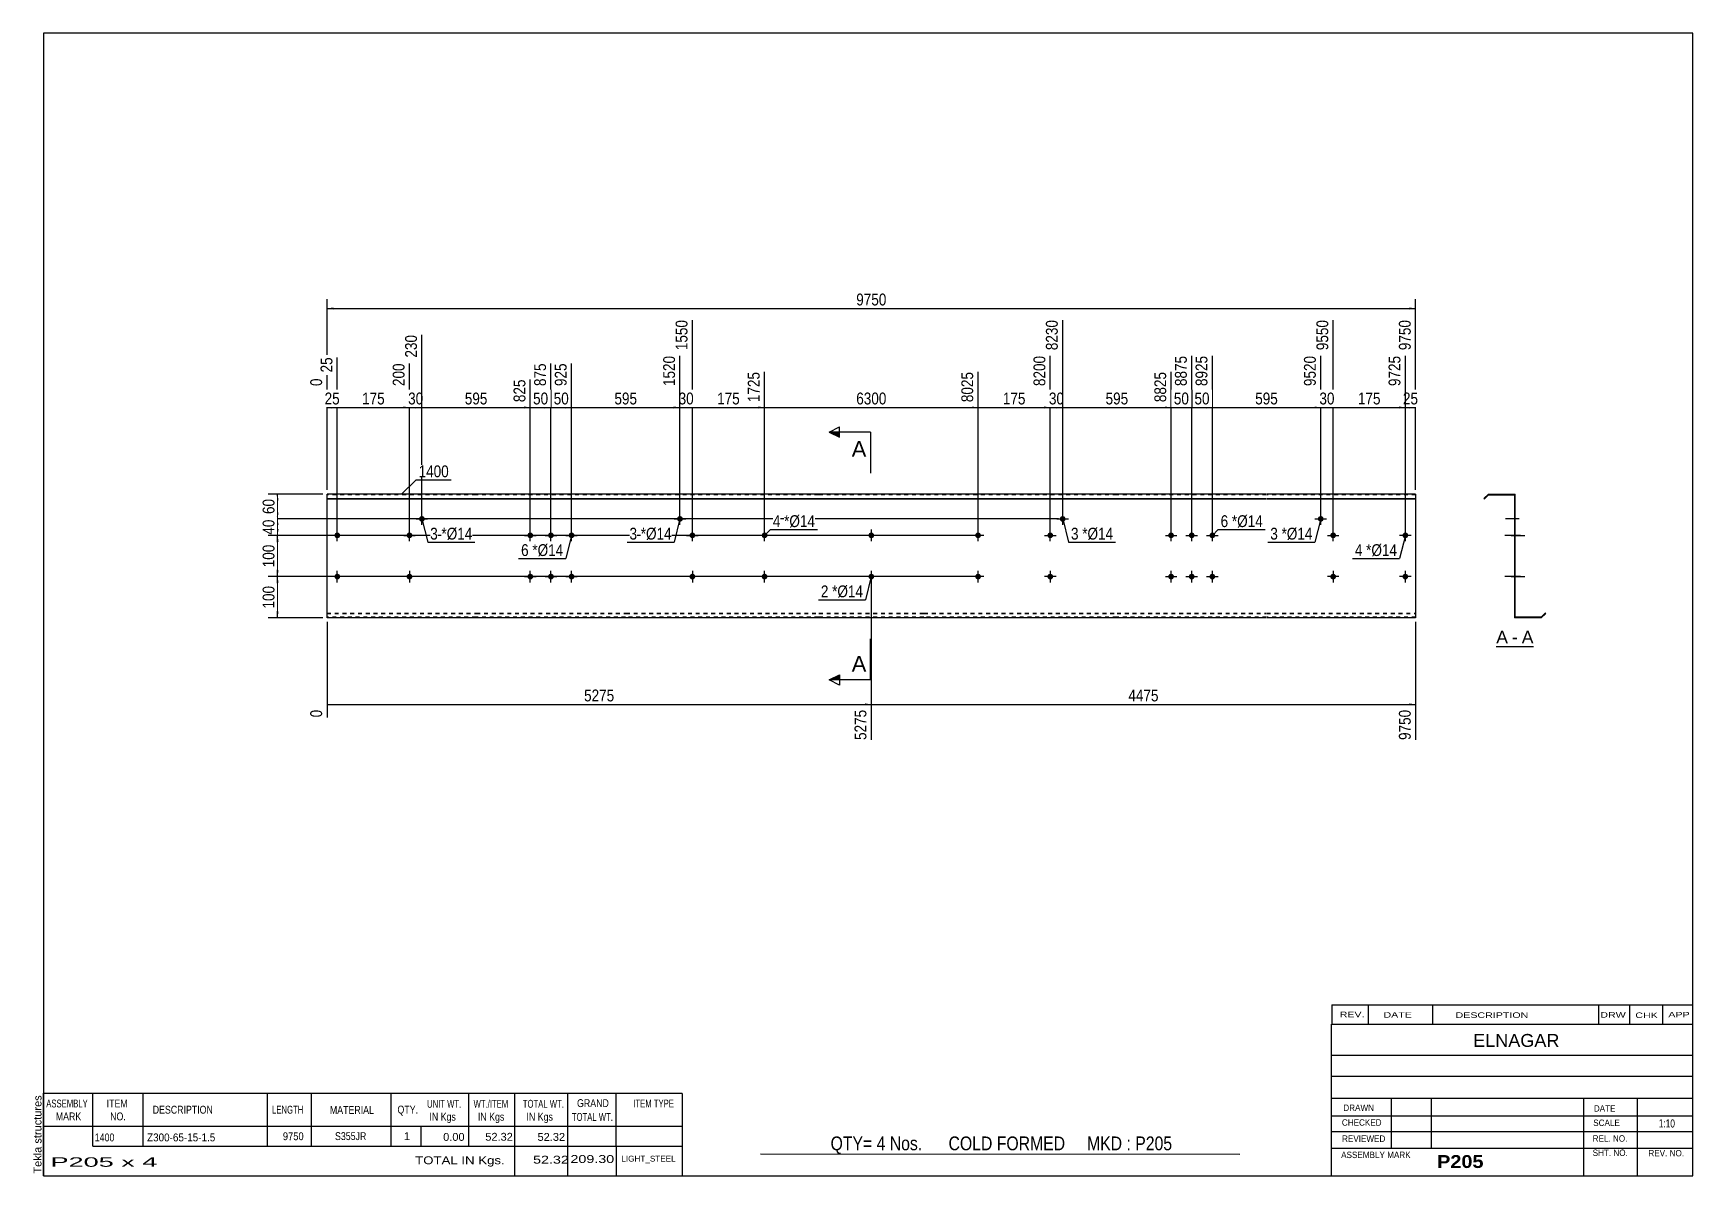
# Model space of a CAD drawing. Header units: millimetres. Extents: x -71 to 331, y -150 to 127.
import ezdxf

# ---------------------------------------------------------------- set-up
doc = ezdxf.new("R2010")
doc.units = ezdxf.units.MM
doc.linetypes.add('DXK_LINE_DOT1', pattern=[1.8814, 0.9407, -0.9407])
doc.styles.add('Arial', font='ARIAL.TTF', dxfattribs={"height": 0.2})
doc.styles.add('Arial Bold', font='ARIALBD.TTF', dxfattribs={"height": 0.2})
doc.styles.add('Arial Narrow', font='ARIALN.TTF', dxfattribs={"height": 0.2})

# ---------------------------------------------------------------- blocks, each defined once
blk = doc.blocks.new('Unknown-629092349-2026')
at = {"color": 5, "linetype": 'Continuous'}
for p, q in [((331.25, 126.75), (-68.75, 126.75)), ((-68.75, 126.75), (-68.75, -150.25)), ((331.25, -150.25), (331.25, 126.75)), ((-68.75, -150.25), (331.25, -150.25))]:
    blk.add_line(p, q, dxfattribs=at)
at = {"color": 174, "linetype": 'Continuous', "style": 'Arial'}
blk.add_text('Tekla structures', height=1.9102, rotation=90, dxfattribs=at).set_placement((-69.25, -149.75))
blk = doc.blocks.new('Unknown-629092349-12 - 1241')
at = {"color": 7, "linetype": 'Continuous'}
blk.add_line((283.57, -21.95), (292.6, -21.95), dxfattribs=at)
at = {"color": 0, "linetype": 'Continuous'}
blk.add_wipeout([(286.42, -21.2), (286.42, -18), (283.57, -18), (283.57, -21.2)], dxfattribs=at)
blk.add_wipeout([(288.8, -21.2), (288.8, -18), (287.38, -18), (287.38, -21.2)], dxfattribs=at)
at = {"color": 96, "linetype": 'Continuous', "style": 'Arial'}
blk.add_text('A', height=3.06, dxfattribs=at).set_placement((283.57, -21.2))
at = {"color": 0, "linetype": 'Continuous'}
blk.add_wipeout([(292.6, -21.2), (292.6, -18), (289.76, -18), (289.76, -21.2)], dxfattribs=at)
at = {"color": 96, "linetype": 'Continuous', "style": 'Arial'}
for s, p in [('-', (287.38, -21.2)), ('A', (289.76, -21.2))]:
    blk.add_text(s, height=3.06, dxfattribs=at).set_placement(p)
blk = doc.blocks.new('Bolt-629092349-1223 - 1203')
at = {"linetype": 'Continuous'}
blk.add_hatch(color=3, dxfattribs=at).paths.add_polyline_path([(84.9, 8.99, -1), (86.3, 8.99, -1)])
at = {"color": 3, "linetype": 'Continuous'}
for p, q in [((84.2, 8.99), (87, 8.99)), ((85.6, 7.59), (85.6, 10.39))]:
    blk.add_line(p, q, dxfattribs=at)
blk = doc.blocks.new('Part-629092349-1218 - 1203')
at = {"color": 2, "linetype": 'Continuous'}
for p, q in [((0, -15), (0, 15)), ((36.11, 15), (0, 15)), ((0, 13.94), (36.11, 13.94)), ((0, 13.83), (36.11, 13.83)), ((72.4, 15), (36.21, 15)), ((36.21, 13.94), (72.4, 13.94)), ((36.21, 13.83), (72.4, 13.83)), ((119.21, 15), (72.5, 15)), ((72.5, 13.94), (119.21, 13.94)), ((72.5, 13.83), (119.21, 13.83)), ((144.71, 15), (119.31, 15)), ((119.31, 13.94), (144.71, 13.94)), ((119.31, 13.83), (144.71, 13.83)), ((191.52, 15), (144.81, 15)), ((144.81, 13.94), (191.52, 13.94)), ((144.81, 13.83), (191.52, 13.83)), ((227.81, 15), (191.62, 15)), ((191.62, 13.94), (227.81, 13.94)), ((191.62, 13.83), (227.81, 13.83)), ((264.03, 15), (227.91, 15)), ((227.91, 13.94), (264.03, 13.94)), ((227.91, 13.83), (264.03, 13.83)), ((264.03, 15), (264.03, -15)), ((36.11, -15), (0, -15)), ((72.4, -15), (36.21, -15)), ((119.21, -15), (72.5, -15)), ((144.71, -15), (119.31, -15)), ((191.52, -15), (144.81, -15)), ((227.81, -15), (191.62, -15)), ((264.03, -15), (227.91, -15))]:
    blk.add_line(p, q, dxfattribs=at)
at = {"color": 7, "linetype": 'DXK_LINE_DOT1'}
for p, q in [((36.11, 14.85), (0, 14.85)), ((72.4, 14.85), (36.21, 14.85)), ((119.21, 14.85), (72.5, 14.85)), ((144.71, 14.85), (119.31, 14.85)), ((191.52, 14.85), (144.81, 14.85)), ((227.81, 14.85), (191.62, 14.85)), ((264.03, 14.85), (227.91, 14.85)), ((0, -13.83), (36.11, -13.83)), ((0, -13.94), (36.11, -13.94)), ((36.11, -14.85), (0, -14.85)), ((36.21, -13.83), (72.4, -13.83)), ((36.21, -13.94), (72.4, -13.94)), ((72.4, -14.85), (36.21, -14.85)), ((72.5, -13.83), (119.21, -13.83)), ((72.5, -13.94), (119.21, -13.94)), ((119.21, -14.85), (72.5, -14.85)), ((119.31, -13.83), (144.71, -13.83)), ((119.31, -13.94), (144.71, -13.94)), ((144.71, -14.85), (119.31, -14.85)), ((144.81, -13.83), (191.52, -13.83)), ((144.81, -13.94), (191.52, -13.94)), ((191.52, -14.85), (144.81, -14.85)), ((191.62, -13.83), (227.81, -13.83)), ((191.62, -13.94), (227.81, -13.94)), ((227.81, -14.85), (191.62, -14.85)), ((227.91, -13.83), (264.03, -13.83)), ((227.91, -13.94), (264.03, -13.94)), ((264.03, -14.85), (227.91, -14.85))]:
    blk.add_line(p, q, dxfattribs=at)
blk = doc.blocks.new('Bolt-629092349-1219 - 1203')
at = {"linetype": 'Continuous'}
for points in [[(48.61, 5, -1), (50.01, 5, -1)], [(53.61, 5, -1), (55.01, 5, -1)], [(58.61, 5, -1), (60.01, 5, -1)], [(48.61, -5, -1), (50.01, -5, -1)], [(53.61, -5, -1), (55.01, -5, -1)], [(58.61, -5, -1), (60.01, -5, -1)]]:
    blk.add_hatch(color=3, dxfattribs=at).paths.add_polyline_path(points)
at = {"color": 3, "linetype": 'Continuous'}
for p, q in [((47.91, 5), (50.71, 5)), ((49.31, 3.6), (49.31, 6.4)), ((52.91, 5), (55.71, 5)), ((54.31, 3.6), (54.31, 6.4)), ((57.91, 5), (60.71, 5)), ((59.31, 3.6), (59.31, 6.4)), ((49.31, -6.4), (49.31, -3.6)), ((54.31, -6.4), (54.31, -3.6)), ((59.31, -6.4), (59.31, -3.6)), ((47.91, -5), (50.71, -5)), ((52.91, -5), (55.71, -5)), ((57.91, -5), (60.71, -5))]:
    blk.add_line(p, q, dxfattribs=at)
blk = doc.blocks.new('Bolt-629092349-1220 - 1203')
at = {"linetype": 'Continuous'}
blk.add_hatch(color=3, dxfattribs=at).paths.add_polyline_path([(22.31, 8.99, -1), (23.71, 8.99, -1)])
at = {"color": 3, "linetype": 'Continuous'}
for p, q in [((21.61, 8.99), (24.41, 8.99)), ((23.01, 7.59), (23.01, 10.39))]:
    blk.add_line(p, q, dxfattribs=at)
blk = doc.blocks.new('Bolt-629092349-1221 - 1203')
at = {"linetype": 'Continuous'}
blk.add_hatch(color=3, dxfattribs=at).paths.add_polyline_path([(19.3, 5, -1), (20.7, 5, -1)])
at = {"color": 3, "linetype": 'Continuous'}
for p, q in [((18.6, 5), (21.4, 5)), ((20, 3.6), (20, 6.4))]:
    blk.add_line(p, q, dxfattribs=at)
blk = doc.blocks.new('Bolt-629092349-1222 - 1203')
at = {"linetype": 'Continuous'}
blk.add_hatch(color=3, dxfattribs=at).paths.add_polyline_path([(20.7, -5, -1), (19.3, -5, -1)])
at = {"color": 3, "linetype": 'Continuous'}
for p, q in [((20, -3.6), (20, -6.4)), ((21.4, -5), (18.6, -5))]:
    blk.add_line(p, q, dxfattribs=at)
blk = doc.blocks.new('Bolt-629092349-1224 - 1203')
at = {"linetype": 'Continuous'}
blk.add_hatch(color=3, dxfattribs=at).paths.add_polyline_path([(87.92, 5, -1), (89.32, 5, -1)])
at = {"color": 3, "linetype": 'Continuous'}
for p, q in [((87.22, 5), (90.02, 5)), ((88.62, 3.6), (88.62, 6.4))]:
    blk.add_line(p, q, dxfattribs=at)
blk = doc.blocks.new('Bolt-629092349-1225 - 1203')
at = {"linetype": 'Continuous'}
blk.add_hatch(color=3, dxfattribs=at).paths.add_polyline_path([(89.32, -5, -1), (87.92, -5, -1)])
at = {"color": 3, "linetype": 'Continuous'}
for p, q in [((88.62, -3.6), (88.62, -6.4)), ((90.02, -5), (87.22, -5))]:
    blk.add_line(p, q, dxfattribs=at)
blk = doc.blocks.new('Bolt-629092349-1226 - 1203')
at = {"linetype": 'Continuous'}
for points in [[(1.8, 5, -1), (3.2, 5, -1)], [(105.42, 5, -1), (106.82, 5, -1)]]:
    blk.add_hatch(color=3, dxfattribs=at).paths.add_polyline_path(points)
at = {"color": 3, "linetype": 'Continuous'}
for p, q in [((3.9, 5), (1.1, 5)), ((2.5, 3.6), (2.5, 6.4)), ((107.52, 5), (104.72, 5)), ((106.12, 3.6), (106.12, 6.4))]:
    blk.add_line(p, q, dxfattribs=at)
blk = doc.blocks.new('Bolt-629092349-1227 - 1203')
at = {"linetype": 'Continuous'}
for points in [[(1.8, -5, -1), (3.2, -5, -1)], [(105.42, -5, -1), (106.82, -5, -1)]]:
    blk.add_hatch(color=3, dxfattribs=at).paths.add_polyline_path(points)
at = {"color": 3, "linetype": 'Continuous'}
for p, q in [((2.5, -6.4), (2.5, -3.6)), ((106.12, -6.4), (106.12, -3.6)), ((3.9, -5), (1.1, -5)), ((107.52, -5), (104.72, -5))]:
    blk.add_line(p, q, dxfattribs=at)
blk = doc.blocks.new('Bolt-629092349-1228 - 1203')
at = {"linetype": 'Continuous'}
for points in [[(204.02, 5, -1), (205.42, 5, -1)], [(209.02, 5, -1), (210.42, 5, -1)], [(214.02, 5, -1), (215.42, 5, -1)], [(204.02, -5, -1), (205.42, -5, -1)], [(209.02, -5, -1), (210.42, -5, -1)], [(214.02, -5, -1), (215.42, -5, -1)]]:
    blk.add_hatch(color=3, dxfattribs=at).paths.add_polyline_path(points)
at = {"color": 3, "linetype": 'Continuous'}
for p, q in [((203.32, 5), (206.12, 5)), ((204.72, 3.6), (204.72, 6.4)), ((208.32, 5), (211.12, 5)), ((209.72, 3.6), (209.72, 6.4)), ((213.32, 5), (216.12, 5)), ((214.72, 3.6), (214.72, 6.4)), ((204.72, -6.4), (204.72, -3.6)), ((209.72, -6.4), (209.72, -3.6)), ((214.72, -6.4), (214.72, -3.6)), ((203.32, -5), (206.12, -5)), ((208.32, -5), (211.12, -5)), ((213.32, -5), (216.12, -5))]:
    blk.add_line(p, q, dxfattribs=at)
blk = doc.blocks.new('Bolt-629092349-1229 - 1203')
at = {"linetype": 'Continuous'}
blk.add_hatch(color=3, dxfattribs=at).paths.add_polyline_path([(177.72, 8.99, -1), (179.12, 8.99, -1)])
at = {"color": 3, "linetype": 'Continuous'}
for p, q in [((177.02, 8.99), (179.82, 8.99)), ((178.42, 7.59), (178.42, 10.39))]:
    blk.add_line(p, q, dxfattribs=at)
blk = doc.blocks.new('Bolt-629092349-1230 - 1203')
at = {"linetype": 'Continuous'}
blk.add_hatch(color=3, dxfattribs=at).paths.add_polyline_path([(174.71, 5, -1), (176.11, 5, -1)])
at = {"color": 3, "linetype": 'Continuous'}
for p, q in [((174.01, 5), (176.81, 5)), ((175.41, 3.6), (175.41, 6.4))]:
    blk.add_line(p, q, dxfattribs=at)
blk = doc.blocks.new('Bolt-629092349-1231 - 1203')
at = {"linetype": 'Continuous'}
blk.add_hatch(color=3, dxfattribs=at).paths.add_polyline_path([(176.11, -5, -1), (174.71, -5, -1)])
at = {"color": 3, "linetype": 'Continuous'}
for p, q in [((175.41, -3.6), (175.41, -6.4)), ((176.81, -5), (174.01, -5))]:
    blk.add_line(p, q, dxfattribs=at)
blk = doc.blocks.new('Bolt-629092349-1232 - 1203')
at = {"linetype": 'Continuous'}
blk.add_hatch(color=3, dxfattribs=at).paths.add_polyline_path([(240.31, 8.99, -1), (241.71, 8.99, -1)])
at = {"color": 3, "linetype": 'Continuous'}
for p, q in [((239.61, 8.99), (242.41, 8.99)), ((241.01, 7.59), (241.01, 10.39))]:
    blk.add_line(p, q, dxfattribs=at)
blk = doc.blocks.new('Bolt-629092349-1233 - 1203')
at = {"linetype": 'Continuous'}
blk.add_hatch(color=3, dxfattribs=at).paths.add_polyline_path([(243.33, 5, -1), (244.73, 5, -1)])
at = {"color": 3, "linetype": 'Continuous'}
for p, q in [((242.63, 5), (245.43, 5)), ((244.03, 3.6), (244.03, 6.4))]:
    blk.add_line(p, q, dxfattribs=at)
blk = doc.blocks.new('Bolt-629092349-1234 - 1203')
at = {"linetype": 'Continuous'}
blk.add_hatch(color=3, dxfattribs=at).paths.add_polyline_path([(244.73, -5, -1), (243.33, -5, -1)])
at = {"color": 3, "linetype": 'Continuous'}
for p, q in [((244.03, -3.6), (244.03, -6.4)), ((245.43, -5), (242.63, -5))]:
    blk.add_line(p, q, dxfattribs=at)
blk = doc.blocks.new('Bolt-629092349-1235 - 1203')
at = {"linetype": 'Continuous'}
for points in [[(157.21, 5, -1), (158.61, 5, -1)], [(260.83, 5, -1), (262.23, 5, -1)]]:
    blk.add_hatch(color=3, dxfattribs=at).paths.add_polyline_path(points)
at = {"color": 3, "linetype": 'Continuous'}
for p, q in [((159.31, 5), (156.51, 5)), ((157.91, 3.6), (157.91, 6.4)), ((262.93, 5), (260.13, 5)), ((261.53, 3.6), (261.53, 6.4))]:
    blk.add_line(p, q, dxfattribs=at)
blk = doc.blocks.new('Bolt-629092349-1236 - 1203')
at = {"linetype": 'Continuous'}
for points in [[(157.21, -5, -1), (158.61, -5, -1)], [(260.83, -5, -1), (262.23, -5, -1)]]:
    blk.add_hatch(color=3, dxfattribs=at).paths.add_polyline_path(points)
at = {"color": 3, "linetype": 'Continuous'}
for p, q in [((157.91, -6.4), (157.91, -3.6)), ((261.53, -6.4), (261.53, -3.6)), ((159.31, -5), (156.51, -5)), ((262.93, -5), (260.13, -5))]:
    blk.add_line(p, q, dxfattribs=at)
blk = doc.blocks.new('Bolt-629092349-1237 - 1203')
at = {"linetype": 'Continuous'}
for points in [[(132.71, 5, -1), (131.31, 5, -1)], [(132.71, -5, -1), (131.31, -5, -1)]]:
    blk.add_hatch(color=3, dxfattribs=at).paths.add_polyline_path(points)
at = {"color": 3, "linetype": 'Continuous'}
for p, q in [((133.41, 5), (130.61, 5)), ((132.01, 6.4), (132.01, 3.6)), ((132.01, -3.6), (132.01, -6.4)), ((133.41, -5), (130.61, -5))]:
    blk.add_line(p, q, dxfattribs=at)
blk = doc.blocks.new('Bolt-629092349-1248 - 1241')
at = {"linetype": 'Continuous'}
blk.add_hatch(color=3, dxfattribs=at).paths.add_polyline_path([(288.01, 9.69), (288.01, 8.29), (288.16, 8.29), (288.16, 9.69)])
at = {"color": 3, "linetype": 'Continuous'}
for p, q in [((289.11, 8.99), (285.81, 8.99)), ((288.16, 9.69), (288.01, 9.69)), ((288.16, 8.29), (288.01, 8.29))]:
    blk.add_line(p, q, dxfattribs=at)
blk = doc.blocks.new('Part-629092349-1243 - 1241')
at = {"color": 2, "linetype": 'Continuous'}
for p, q in [((281.66, 15), (280.6, 13.94)), ((280.6, 13.94), (280.71, 13.83)), ((280.71, 13.83), (281.73, 14.85)), ((281.66, 15), (288.16, 15)), ((281.73, 14.85), (288.01, 14.85)), ((288.01, 14.85), (288.01, -15)), ((288.16, -14.85), (288.16, 15)), ((294.51, -15), (288.01, -15)), ((294.45, -14.85), (288.16, -14.85)), ((295.47, -13.83), (294.45, -14.85)), ((294.51, -15), (295.57, -13.94)), ((295.57, -13.94), (295.47, -13.83))]:
    blk.add_line(p, q, dxfattribs=at)
blk = doc.blocks.new('Bolt-629092349-1244 - 1241')
at = {"linetype": 'Continuous'}
for points in [[(288.01, 5.7), (288.01, 4.3), (288.16, 4.3), (288.16, 5.7)], [(288.01, 5.7), (288.01, 4.3), (288.16, 4.3), (288.16, 5.7)], [(288.01, 5.7), (288.01, 4.3), (288.16, 4.3), (288.16, 5.7)], [(288.01, -4.3), (288.01, -5.7), (288.16, -5.7), (288.16, -4.3)], [(288.01, -4.3), (288.01, -5.7), (288.16, -5.7), (288.16, -4.3)], [(288.01, -4.3), (288.01, -5.7), (288.16, -5.7), (288.16, -4.3)]]:
    blk.add_hatch(color=3, dxfattribs=at).paths.add_polyline_path(points)
at = {"color": 3, "linetype": 'Continuous'}
for p, q in [((289.46, 5), (286.16, 5)), ((289.46, 5), (286.16, 5)), ((289.46, 5), (286.16, 5)), ((288.16, 5.7), (288.01, 5.7)), ((288.16, 5.7), (288.01, 5.7)), ((288.16, 5.7), (288.01, 5.7)), ((288.16, 4.3), (288.01, 4.3)), ((288.16, 4.3), (288.01, 4.3)), ((288.16, 4.3), (288.01, 4.3)), ((289.46, -5), (286.16, -5)), ((289.46, -5), (286.16, -5)), ((289.46, -5), (286.16, -5)), ((288.16, -4.3), (288.01, -4.3)), ((288.16, -4.3), (288.01, -4.3)), ((288.16, -4.3), (288.01, -4.3)), ((288.16, -5.7), (288.01, -5.7)), ((288.16, -5.7), (288.01, -5.7)), ((288.16, -5.7), (288.01, -5.7))]:
    blk.add_line(p, q, dxfattribs=at)
blk = doc.blocks.new('Bolt-629092349-1245 - 1241')
at = {"linetype": 'Continuous'}
blk.add_hatch(color=3, dxfattribs=at).paths.add_polyline_path([(288.01, 9.69), (288.01, 8.29), (288.16, 8.29), (288.16, 9.69)])
at = {"color": 3, "linetype": 'Continuous'}
for p, q in [((289.11, 8.99), (285.81, 8.99)), ((288.16, 9.69), (288.01, 9.69)), ((288.16, 8.29), (288.01, 8.29))]:
    blk.add_line(p, q, dxfattribs=at)
blk = doc.blocks.new('Bolt-629092349-1246 - 1241')
at = {"linetype": 'Continuous'}
blk.add_hatch(color=3, dxfattribs=at).paths.add_polyline_path([(288.01, 5.7), (288.01, 4.3), (288.16, 4.3), (288.16, 5.7)])
at = {"color": 3, "linetype": 'Continuous'}
for p, q in [((289.11, 5), (285.81, 5)), ((288.16, 5.7), (288.01, 5.7)), ((288.16, 4.3), (288.01, 4.3))]:
    blk.add_line(p, q, dxfattribs=at)
blk = doc.blocks.new('Bolt-629092349-1247 - 1241')
at = {"linetype": 'Continuous'}
blk.add_hatch(color=3, dxfattribs=at).paths.add_polyline_path([(288.16, -5.7), (288.16, -4.3), (288.01, -4.3), (288.01, -5.7)])
at = {"color": 3, "linetype": 'Continuous'}
for p, q in [((288.16, -4.3), (288.01, -4.3)), ((288.96, -5), (288.01, -5)), ((288.16, -5.7), (288.01, -5.7))]:
    blk.add_line(p, q, dxfattribs=at)
blk = doc.blocks.new('Bolt-629092349-1249 - 1241')
at = {"linetype": 'Continuous'}
blk.add_hatch(color=3, dxfattribs=at).paths.add_polyline_path([(288.01, 5.7), (288.01, 4.3), (288.16, 4.3), (288.16, 5.7)])
at = {"color": 3, "linetype": 'Continuous'}
for p, q in [((289.11, 5), (285.81, 5)), ((288.16, 5.7), (288.01, 5.7)), ((288.16, 4.3), (288.01, 4.3))]:
    blk.add_line(p, q, dxfattribs=at)
blk = doc.blocks.new('Bolt-629092349-1250 - 1241')
at = {"linetype": 'Continuous'}
blk.add_hatch(color=3, dxfattribs=at).paths.add_polyline_path([(288.16, -5.7), (288.16, -4.3), (288.01, -4.3), (288.01, -5.7)])
at = {"color": 3, "linetype": 'Continuous'}
for p, q in [((288.16, -4.3), (288.01, -4.3)), ((288.96, -5), (288.01, -5)), ((288.16, -5.7), (288.01, -5.7))]:
    blk.add_line(p, q, dxfattribs=at)
blk = doc.blocks.new('Bolt-629092349-1251 - 1241')
at = {"linetype": 'Continuous'}
blk.add_hatch(color=3, dxfattribs=at).paths.add_polyline_path([(288.01, 5.7), (288.01, 4.3), (288.16, 4.3), (288.16, 5.7)])
blk.add_hatch(color=3, dxfattribs=at).paths.add_polyline_path([(288.01, 5.7), (288.01, 4.3), (288.16, 4.3), (288.16, 5.7)])
at = {"color": 3, "linetype": 'Continuous'}
for p, q in [((287.21, 5), (290.51, 5)), ((287.21, 5), (290.51, 5)), ((288.01, 5.7), (288.16, 5.7)), ((288.01, 5.7), (288.16, 5.7)), ((288.01, 4.3), (288.16, 4.3)), ((288.01, 4.3), (288.16, 4.3))]:
    blk.add_line(p, q, dxfattribs=at)
blk = doc.blocks.new('Bolt-629092349-1252 - 1241')
at = {"linetype": 'Continuous'}
blk.add_hatch(color=3, dxfattribs=at).paths.add_polyline_path([(288.01, -4.3), (288.01, -5.7), (288.16, -5.7), (288.16, -4.3)])
blk.add_hatch(color=3, dxfattribs=at).paths.add_polyline_path([(288.01, -4.3), (288.01, -5.7), (288.16, -5.7), (288.16, -4.3)])
at = {"color": 3, "linetype": 'Continuous'}
for p, q in [((287.21, -5), (290.51, -5)), ((287.21, -5), (290.51, -5)), ((288.01, -4.3), (288.16, -4.3)), ((288.01, -4.3), (288.16, -4.3)), ((288.01, -5.7), (288.16, -5.7)), ((288.01, -5.7), (288.16, -5.7))]:
    blk.add_line(p, q, dxfattribs=at)
blk = doc.blocks.new('Bolt-629092349-1253 - 1241')
at = {"linetype": 'Continuous'}
for points in [[(288.01, 5.7), (288.01, 4.3), (288.16, 4.3), (288.16, 5.7)], [(288.01, 5.7), (288.01, 4.3), (288.16, 4.3), (288.16, 5.7)], [(288.01, 5.7), (288.01, 4.3), (288.16, 4.3), (288.16, 5.7)], [(288.01, -4.3), (288.01, -5.7), (288.16, -5.7), (288.16, -4.3)], [(288.01, -4.3), (288.01, -5.7), (288.16, -5.7), (288.16, -4.3)], [(288.01, -4.3), (288.01, -5.7), (288.16, -5.7), (288.16, -4.3)]]:
    blk.add_hatch(color=3, dxfattribs=at).paths.add_polyline_path(points)
at = {"color": 3, "linetype": 'Continuous'}
for p, q in [((289.49, 5), (285.69, 5)), ((289.49, 5), (285.69, 5)), ((289.49, 5), (285.69, 5)), ((288.16, 5.7), (288.01, 5.7)), ((288.16, 5.7), (288.01, 5.7)), ((288.16, 5.7), (288.01, 5.7)), ((288.16, 4.3), (288.01, 4.3)), ((288.16, 4.3), (288.01, 4.3)), ((288.16, 4.3), (288.01, 4.3)), ((289.49, -5), (285.69, -5)), ((289.49, -5), (285.69, -5)), ((289.49, -5), (285.69, -5)), ((288.16, -4.3), (288.01, -4.3)), ((288.16, -4.3), (288.01, -4.3)), ((288.16, -4.3), (288.01, -4.3)), ((288.16, -5.7), (288.01, -5.7)), ((288.16, -5.7), (288.01, -5.7)), ((288.16, -5.7), (288.01, -5.7))]:
    blk.add_line(p, q, dxfattribs=at)
blk = doc.blocks.new('Bolt-629092349-1254 - 1241')
at = {"linetype": 'Continuous'}
blk.add_hatch(color=3, dxfattribs=at).paths.add_polyline_path([(288.01, 9.69), (288.01, 8.29), (288.16, 8.29), (288.16, 9.69)])
at = {"color": 3, "linetype": 'Continuous'}
for p, q in [((289.11, 8.99), (285.81, 8.99)), ((288.16, 9.69), (288.01, 9.69)), ((288.16, 8.29), (288.01, 8.29))]:
    blk.add_line(p, q, dxfattribs=at)
blk = doc.blocks.new('Bolt-629092349-1255 - 1241')
at = {"linetype": 'Continuous'}
blk.add_hatch(color=3, dxfattribs=at).paths.add_polyline_path([(288.01, 5.7), (288.01, 4.3), (288.16, 4.3), (288.16, 5.7)])
at = {"color": 3, "linetype": 'Continuous'}
for p, q in [((289.11, 5), (285.81, 5)), ((288.16, 5.7), (288.01, 5.7)), ((288.16, 4.3), (288.01, 4.3))]:
    blk.add_line(p, q, dxfattribs=at)
blk = doc.blocks.new('Bolt-629092349-1256 - 1241')
at = {"linetype": 'Continuous'}
blk.add_hatch(color=3, dxfattribs=at).paths.add_polyline_path([(288.16, -5.7), (288.16, -4.3), (288.01, -4.3), (288.01, -5.7)])
at = {"color": 3, "linetype": 'Continuous'}
for p, q in [((288.99, -5), (287.99, -5)), ((288.16, -4.3), (288.01, -4.3)), ((288.16, -5.7), (288.01, -5.7))]:
    blk.add_line(p, q, dxfattribs=at)
blk = doc.blocks.new('Bolt-629092349-1257 - 1241')
at = {"linetype": 'Continuous'}
blk.add_hatch(color=3, dxfattribs=at).paths.add_polyline_path([(288.01, 9.69), (288.01, 8.29), (288.16, 8.29), (288.16, 9.69)])
at = {"color": 3, "linetype": 'Continuous'}
for p, q in [((289.11, 8.99), (285.81, 8.99)), ((288.16, 9.69), (288.01, 9.69)), ((288.16, 8.29), (288.01, 8.29))]:
    blk.add_line(p, q, dxfattribs=at)
blk = doc.blocks.new('Bolt-629092349-1258 - 1241')
at = {"linetype": 'Continuous'}
blk.add_hatch(color=3, dxfattribs=at).paths.add_polyline_path([(288.01, 5.7), (288.01, 4.3), (288.16, 4.3), (288.16, 5.7)])
at = {"color": 3, "linetype": 'Continuous'}
for p, q in [((289.11, 5), (285.81, 5)), ((288.16, 5.7), (288.01, 5.7)), ((288.16, 4.3), (288.01, 4.3))]:
    blk.add_line(p, q, dxfattribs=at)
blk = doc.blocks.new('Bolt-629092349-1259 - 1241')
at = {"linetype": 'Continuous'}
blk.add_hatch(color=3, dxfattribs=at).paths.add_polyline_path([(288.16, -5.7), (288.16, -4.3), (288.01, -4.3), (288.01, -5.7)])
at = {"color": 3, "linetype": 'Continuous'}
for p, q in [((288.99, -5), (287.99, -5)), ((288.16, -4.3), (288.01, -4.3)), ((288.16, -5.7), (288.01, -5.7))]:
    blk.add_line(p, q, dxfattribs=at)
blk = doc.blocks.new('Bolt-629092349-1260 - 1241')
at = {"linetype": 'Continuous'}
blk.add_hatch(color=3, dxfattribs=at).paths.add_polyline_path([(288.01, 5.7), (288.01, 4.3), (288.16, 4.3), (288.16, 5.7)])
blk.add_hatch(color=3, dxfattribs=at).paths.add_polyline_path([(288.01, 5.7), (288.01, 4.3), (288.16, 4.3), (288.16, 5.7)])
at = {"color": 3, "linetype": 'Continuous'}
for p, q in [((287.19, 5), (290.49, 5)), ((287.19, 5), (290.49, 5)), ((288.01, 5.7), (288.16, 5.7)), ((288.01, 5.7), (288.16, 5.7)), ((288.01, 4.3), (288.16, 4.3)), ((288.01, 4.3), (288.16, 4.3))]:
    blk.add_line(p, q, dxfattribs=at)
blk = doc.blocks.new('Bolt-629092349-1261 - 1241')
at = {"linetype": 'Continuous'}
blk.add_hatch(color=3, dxfattribs=at).paths.add_polyline_path([(288.01, -4.3), (288.01, -5.7), (288.16, -5.7), (288.16, -4.3)])
blk.add_hatch(color=3, dxfattribs=at).paths.add_polyline_path([(288.01, -4.3), (288.01, -5.7), (288.16, -5.7), (288.16, -4.3)])
at = {"color": 3, "linetype": 'Continuous'}
for p, q in [((287.19, -5), (290.49, -5)), ((287.19, -5), (290.49, -5)), ((288.01, -4.3), (288.16, -4.3)), ((288.01, -4.3), (288.16, -4.3)), ((288.01, -5.7), (288.16, -5.7)), ((288.01, -5.7), (288.16, -5.7))]:
    blk.add_line(p, q, dxfattribs=at)
blk = doc.blocks.new('Bolt-629092349-1262 - 1241')
at = {"linetype": 'Continuous'}
for points in [[(288.16, 4.3), (288.16, 5.7), (288.01, 5.7), (288.01, 4.3)], [(288.16, -5.7), (288.16, -4.3), (288.01, -4.3), (288.01, -5.7)]]:
    blk.add_hatch(color=3, dxfattribs=at).paths.add_polyline_path(points)
at = {"color": 3, "linetype": 'Continuous'}
for p, q in [((288.16, 5), (286.01, 5)), ((288.16, 5.7), (288.01, 5.7)), ((288.16, 4.3), (288.01, 4.3)), ((288.16, -5), (286.01, -5)), ((288.16, -4.3), (288.01, -4.3)), ((288.16, -5.7), (288.01, -5.7))]:
    blk.add_line(p, q, dxfattribs=at)
blk = doc.blocks.new('StraightDimension-629092349-1279 - 1203')
at = {"linetype": 'Continuous'}
blk.add_hatch(color=7, dxfattribs=at).paths.add_polyline_path([(239.51, 36.25), (241.01, 36), (239.51, 35.75)])
at = {"color": 7, "linetype": 'Continuous'}
for p, q in [((214.72, 6), (214.72, 48.51)), ((241.01, 9.99), (241.01, 48.51)), ((214.72, 36), (241.01, 36))]:
    blk.add_line(p, q, dxfattribs=at)
at = {"color": 0, "linetype": 'Continuous'}
blk.add_wipeout([(240.41, 49.11), (236.21, 49.11), (236.21, 40.6), (240.41, 40.6)], dxfattribs=at)
at = {"color": 0}
blk.add_wipeout([(231.21, 36.15), (231.21, 40.35), (224.52, 40.35), (224.52, 36.15)], dxfattribs=at)
at = {"color": 3, "linetype": 'Continuous', "style": 'Arial Narrow'}
blk.add_text('9520', height=2.863, rotation=90.0002, dxfattribs=at).set_placement((239.81, 41.2))
at = {"color": 3, "style": 'Arial Narrow'}
blk.add_text('595', height=2.863, dxfattribs=at).set_placement((225.12, 36.75))
blk = doc.blocks.new('StraightDimension-629092349-1289 - 1203')
at = {"linetype": 'Continuous'}
blk.add_hatch(color=7, dxfattribs=at).paths.add_polyline_path([(57.81, 36.25), (59.31, 36), (57.81, 35.75)])
at = {"color": 7, "linetype": 'Continuous'}
for p, q in [((54.31, 6), (54.31, 46.68)), ((59.31, 6), (59.31, 46.68)), ((54.31, 36), (59.31, 36))]:
    blk.add_line(p, q, dxfattribs=at)
at = {"color": 0}
blk.add_wipeout([(59.24, 36.15), (59.24, 40.35), (54.38, 40.35), (54.38, 36.15)], dxfattribs=at)
at = {"color": 0, "linetype": 'Continuous'}
blk.add_wipeout([(58.71, 47.28), (54.51, 47.28), (54.51, 40.6), (58.71, 40.6)], dxfattribs=at)
at = {"color": 3, "linetype": 'Continuous', "style": 'Arial Narrow'}
blk.add_text('925', height=2.863, rotation=90.0002, dxfattribs=at).set_placement((58.11, 41.2))
at = {"color": 3, "style": 'Arial Narrow'}
blk.add_text('50', height=2.863, dxfattribs=at).set_placement((54.98, 36.75))
blk = doc.blocks.new('StraightDimension-629092349-1284 - 1203')
at = {"linetype": 'Continuous'}
blk.add_hatch(color=7, dxfattribs=at).paths.add_polyline_path([(173.91, 36.25), (175.41, 36), (173.91, 35.75)])
at = {"color": 7, "linetype": 'Continuous'}
for p, q in [((175.41, 6), (175.41, 48.51)), ((157.91, 6), (157.91, 44.61)), ((157.91, 36), (175.41, 36))]:
    blk.add_line(p, q, dxfattribs=at)
at = {"color": 0}
blk.add_wipeout([(170, 36.15), (170, 40.35), (163.32, 40.35), (163.32, 36.15)], dxfattribs=at)
at = {"color": 0, "linetype": 'Continuous'}
blk.add_wipeout([(174.81, 49.11), (170.61, 49.11), (170.61, 40.6), (174.81, 40.6)], dxfattribs=at)
at = {"color": 3, "linetype": 'Continuous', "style": 'Arial Narrow'}
blk.add_text('8200', height=2.863, rotation=90.0002, dxfattribs=at).set_placement((174.21, 41.2))
at = {"color": 3, "style": 'Arial Narrow'}
blk.add_text('175', height=2.863, dxfattribs=at).set_placement((163.92, 36.75))
blk = doc.blocks.new('StraightDimension-629092349-1411 - 1203')
at = {"linetype": 'Continuous'}
for points in [[(1.5, 59.75), (0, 60), (1.5, 60.25)], [(262.53, 60.25), (264.03, 60), (262.53, 59.75)]]:
    blk.add_hatch(color=7, dxfattribs=at).paths.add_polyline_path(points)
at = {"color": 7, "linetype": 'Continuous'}
for p, q in [((0, 16), (0, 62.25)), ((264.03, 16), (264.03, 62.25)), ((0, 60), (264.03, 60))]:
    blk.add_line(p, q, dxfattribs=at)
at = {"color": 0}
blk.add_wipeout([(136.27, 60.15), (136.27, 64.35), (127.76, 64.35), (127.76, 60.15)], dxfattribs=at)
at = {"color": 3, "style": 'Arial Narrow'}
blk.add_text('9750', height=2.863, dxfattribs=at).set_placement((128.36, 60.75))
blk = doc.blocks.new('StraightDimension-629092349-1283 - 1203')
at = {"linetype": 'Continuous'}
blk.add_hatch(color=7, dxfattribs=at).paths.add_polyline_path([(176.92, 36.25), (178.42, 36), (176.92, 35.75)])
at = {"color": 7, "linetype": 'Continuous'}
for p, q in [((178.42, 9.99), (178.42, 57.21)), ((175.41, 6), (175.41, 48.51)), ((175.41, 36), (178.42, 36))]:
    blk.add_line(p, q, dxfattribs=at)
at = {"color": 0, "linetype": 'Continuous'}
blk.add_wipeout([(177.82, 57.81), (173.62, 57.81), (173.62, 49.3), (177.82, 49.3)], dxfattribs=at)
at = {"color": 0}
blk.add_wipeout([(179.34, 36.15), (179.34, 40.35), (174.49, 40.35), (174.49, 36.15)], dxfattribs=at)
at = {"color": 3, "linetype": 'Continuous', "style": 'Arial Narrow'}
blk.add_text('8230', height=2.863, rotation=90.0002, dxfattribs=at).set_placement((177.22, 49.9))
at = {"color": 3, "style": 'Arial Narrow'}
blk.add_text('30', height=2.863, dxfattribs=at).set_placement((175.09, 36.75))
blk = doc.blocks.new('StraightDimension-629092349-1293 - 1203')
at = {"linetype": 'Continuous'}
blk.add_hatch(color=7, dxfattribs=at).paths.add_polyline_path([(18.5, 36.25), (20, 36), (18.5, 35.75)])
at = {"color": 7, "linetype": 'Continuous'}
for p, q in [((2.5, 6), (2.5, 48.16)), ((20, 6), (20, 46.68)), ((2.5, 36), (20, 36))]:
    blk.add_line(p, q, dxfattribs=at)
at = {"color": 0}
blk.add_wipeout([(14.59, 36.15), (14.59, 40.35), (7.91, 40.35), (7.91, 36.15)], dxfattribs=at)
at = {"color": 0, "linetype": 'Continuous'}
blk.add_wipeout([(19.4, 47.28), (15.2, 47.28), (15.2, 40.6), (19.4, 40.6)], dxfattribs=at)
at = {"color": 3, "linetype": 'Continuous', "style": 'Arial Narrow'}
blk.add_text('200', height=2.863, rotation=90.0002, dxfattribs=at).set_placement((18.8, 41.2))
at = {"color": 3, "style": 'Arial Narrow'}
blk.add_text('175', height=2.863, dxfattribs=at).set_placement((8.51, 36.75))
blk = doc.blocks.new('StraightDimension-629092349-1282 - 1203')
at = {"linetype": 'Continuous'}
blk.add_hatch(color=7, dxfattribs=at).paths.add_polyline_path([(203.22, 36.25), (204.72, 36), (203.22, 35.75)])
at = {"color": 7, "linetype": 'Continuous'}
for p, q in [((178.42, 9.99), (178.42, 57.21)), ((204.72, 6), (204.72, 44.61)), ((178.42, 36), (204.72, 36))]:
    blk.add_line(p, q, dxfattribs=at)
at = {"color": 0, "linetype": 'Continuous'}
blk.add_wipeout([(204.12, 45.21), (199.92, 45.21), (199.92, 36.7), (204.12, 36.7)], dxfattribs=at)
at = {"color": 0}
blk.add_wipeout([(194.91, 36.15), (194.91, 40.35), (188.23, 40.35), (188.23, 36.15)], dxfattribs=at)
at = {"color": 3, "linetype": 'Continuous', "style": 'Arial Narrow'}
blk.add_text('8825', height=2.863, rotation=90.0002, dxfattribs=at).set_placement((203.52, 37.3))
at = {"color": 3, "style": 'Arial Narrow'}
blk.add_text('595', height=2.863, dxfattribs=at).set_placement((188.83, 36.75))
blk = doc.blocks.new('StraightDimension-629092349-1292 - 1203')
at = {"linetype": 'Continuous'}
blk.add_hatch(color=7, dxfattribs=at).paths.add_polyline_path([(21.51, 36.25), (23.01, 36), (21.51, 35.75)])
at = {"color": 7, "linetype": 'Continuous'}
for p, q in [((23.01, 9.99), (23.01, 53.58)), ((20, 6), (20, 46.68)), ((20, 36), (23.01, 36))]:
    blk.add_line(p, q, dxfattribs=at)
at = {"color": 0, "linetype": 'Continuous'}
blk.add_wipeout([(22.41, 54.18), (18.21, 54.18), (18.21, 47.5), (22.41, 47.5)], dxfattribs=at)
at = {"color": 0}
blk.add_wipeout([(23.94, 36.15), (23.94, 40.35), (19.08, 40.35), (19.08, 36.15)], dxfattribs=at)
at = {"color": 3, "linetype": 'Continuous', "style": 'Arial Narrow'}
blk.add_text('230', height=2.863, rotation=90.0002, dxfattribs=at).set_placement((21.81, 48.1))
at = {"color": 3, "style": 'Arial Narrow'}
blk.add_text('30', height=2.863, dxfattribs=at).set_placement((19.68, 36.75))
blk = doc.blocks.new('StraightDimension-629092349-1291 - 1203')
at = {"linetype": 'Continuous'}
blk.add_hatch(color=7, dxfattribs=at).paths.add_polyline_path([(47.81, 36.25), (49.31, 36), (47.81, 35.75)])
at = {"color": 7, "linetype": 'Continuous'}
for p, q in [((23.01, 9.99), (23.01, 53.58)), ((49.31, 6), (49.31, 42.78)), ((23.01, 36), (49.31, 36))]:
    blk.add_line(p, q, dxfattribs=at)
at = {"color": 0}
blk.add_wipeout([(39.5, 36.15), (39.5, 40.35), (32.82, 40.35), (32.82, 36.15)], dxfattribs=at)
at = {"color": 0, "linetype": 'Continuous'}
blk.add_wipeout([(48.71, 43.38), (44.51, 43.38), (44.51, 36.7), (48.71, 36.7)], dxfattribs=at)
at = {"color": 3, "linetype": 'Continuous', "style": 'Arial Narrow'}
blk.add_text('825', height=2.863, rotation=90.0002, dxfattribs=at).set_placement((48.11, 37.3))
at = {"color": 3, "style": 'Arial Narrow'}
blk.add_text('595', height=2.863, dxfattribs=at).set_placement((33.42, 36.75))
blk = doc.blocks.new('StraightDimension-629092349-1286 - 1203')
at = {"linetype": 'Continuous'}
blk.add_hatch(color=7, dxfattribs=at).paths.add_polyline_path([(104.62, 36.25), (106.12, 36), (104.62, 35.75)])
at = {"color": 7, "linetype": 'Continuous'}
for p, q in [((88.62, 6), (88.62, 57.21)), ((106.12, 6), (106.12, 44.61)), ((88.62, 36), (106.12, 36))]:
    blk.add_line(p, q, dxfattribs=at)
at = {"color": 0}
blk.add_wipeout([(100.71, 36.15), (100.71, 40.35), (94.02, 40.35), (94.02, 36.15)], dxfattribs=at)
at = {"color": 0, "linetype": 'Continuous'}
blk.add_wipeout([(105.52, 45.21), (101.32, 45.21), (101.32, 36.7), (105.52, 36.7)], dxfattribs=at)
at = {"color": 3, "linetype": 'Continuous', "style": 'Arial Narrow'}
blk.add_text('1725', height=2.863, rotation=90.0002, dxfattribs=at).set_placement((104.92, 37.3))
at = {"color": 3, "style": 'Arial Narrow'}
blk.add_text('175', height=2.863, dxfattribs=at).set_placement((94.62, 36.75))
blk = doc.blocks.new('StraightDimension-629092349-1280 - 1203')
at = {"linetype": 'Continuous'}
blk.add_hatch(color=7, dxfattribs=at).paths.add_polyline_path([(213.22, 36.25), (214.72, 36), (213.22, 35.75)])
at = {"color": 7, "linetype": 'Continuous'}
for p, q in [((209.72, 6), (209.72, 48.51)), ((214.72, 6), (214.72, 48.51)), ((209.72, 36), (214.72, 36))]:
    blk.add_line(p, q, dxfattribs=at)
at = {"color": 0}
blk.add_wipeout([(214.65, 36.15), (214.65, 40.35), (209.79, 40.35), (209.79, 36.15)], dxfattribs=at)
at = {"color": 0, "linetype": 'Continuous'}
blk.add_wipeout([(214.12, 49.11), (209.92, 49.11), (209.92, 40.6), (214.12, 40.6)], dxfattribs=at)
at = {"color": 3, "linetype": 'Continuous', "style": 'Arial Narrow'}
blk.add_text('8925', height=2.863, rotation=90.0002, dxfattribs=at).set_placement((213.52, 41.2))
at = {"color": 3, "style": 'Arial Narrow'}
blk.add_text('50', height=2.863, dxfattribs=at).set_placement((210.39, 36.75))
blk = doc.blocks.new('StraightDimension-629092349-1290 - 1203')
at = {"linetype": 'Continuous'}
blk.add_hatch(color=7, dxfattribs=at).paths.add_polyline_path([(52.81, 36.25), (54.31, 36), (52.81, 35.75)])
at = {"color": 7, "linetype": 'Continuous'}
for p, q in [((54.31, 6), (54.31, 46.68)), ((49.31, 6), (49.31, 42.78)), ((49.31, 36), (54.31, 36))]:
    blk.add_line(p, q, dxfattribs=at)
at = {"color": 0}
blk.add_wipeout([(54.24, 36.15), (54.24, 40.35), (49.38, 40.35), (49.38, 36.15)], dxfattribs=at)
at = {"color": 0, "linetype": 'Continuous'}
blk.add_wipeout([(53.71, 47.28), (49.51, 47.28), (49.51, 40.6), (53.71, 40.6)], dxfattribs=at)
at = {"color": 3, "linetype": 'Continuous', "style": 'Arial Narrow'}
blk.add_text('875', height=2.863, rotation=90.0002, dxfattribs=at).set_placement((53.11, 41.2))
at = {"color": 3, "style": 'Arial Narrow'}
blk.add_text('50', height=2.863, dxfattribs=at).set_placement((49.98, 36.75))
blk = doc.blocks.new('StraightDimension-629092349-1369 - 1203')
at = {"linetype": 'Continuous'}
blk.add_hatch(color=7, dxfattribs=at).paths.add_polyline_path([(262.53, -35.75), (264.03, -36), (262.53, -36.25)])
at = {"color": 7, "linetype": 'Continuous'}
for p, q in [((132.01, -6), (132.01, -44.61)), ((264.03, -16), (264.03, -44.61)), ((132.01, -36), (264.03, -36))]:
    blk.add_line(p, q, dxfattribs=at)
at = {"color": 0}
blk.add_wipeout([(202.28, -35.85), (202.28, -31.65), (193.76, -31.65), (193.76, -35.85)], dxfattribs=at)
at = {"color": 0, "linetype": 'Continuous'}
blk.add_wipeout([(263.43, -36.7), (259.23, -36.7), (259.23, -45.21), (263.43, -45.21)], dxfattribs=at)
at = {"color": 3, "style": 'Arial Narrow'}
blk.add_text('4475', height=2.863, dxfattribs=at).set_placement((194.36, -35.25))
at = {"color": 3, "linetype": 'Continuous', "style": 'Arial Narrow'}
blk.add_text('9750', height=2.863, rotation=90.0002, dxfattribs=at).set_placement((262.83, -44.61))
blk = doc.blocks.new('StraightDimension-629092349-1294 - 1203')
at = {"linetype": 'Continuous'}
blk.add_hatch(color=7, dxfattribs=at).paths.add_polyline_path([(1, 36.25), (2.5, 36), (1, 35.75)])
at = {"color": 7, "linetype": 'Continuous'}
for p, q in [((2.5, 6), (2.5, 48.16)), ((0, 16), (0, 43.03)), ((0, 36), (2.5, 36))]:
    blk.add_line(p, q, dxfattribs=at)
at = {"color": 0, "linetype": 'Continuous'}
blk.add_wipeout([(1.9, 48.76), (-2.3, 48.76), (-2.3, 43.9), (1.9, 43.9)], dxfattribs=at)
at = {"color": 0}
blk.add_wipeout([(3.68, 36.15), (3.68, 40.35), (-1.18, 40.35), (-1.18, 36.15)], dxfattribs=at)
at = {"color": 0, "linetype": 'Continuous'}
blk.add_wipeout([(-0.6, 43.63), (-4.8, 43.63), (-4.8, 40.6), (-0.6, 40.6)], dxfattribs=at)
at = {"color": 3, "linetype": 'Continuous', "style": 'Arial Narrow'}
for s, height, p in [('25', 2.863, (1.3, 44.5)), ('0', 2.86, (-1.2, 41.2))]:
    blk.add_text(s, height=height, rotation=90.0002, dxfattribs=at).set_placement(p)
at = {"color": 3, "style": 'Arial Narrow'}
blk.add_text('25', height=2.863, dxfattribs=at).set_placement((-0.58, 36.75))
blk = doc.blocks.new('StraightDimension-629092349-1281 - 1203')
at = {"linetype": 'Continuous'}
blk.add_hatch(color=7, dxfattribs=at).paths.add_polyline_path([(208.22, 36.25), (209.72, 36), (208.22, 35.75)])
at = {"color": 7, "linetype": 'Continuous'}
for p, q in [((209.72, 6), (209.72, 48.51)), ((204.72, 6), (204.72, 44.61)), ((204.72, 36), (209.72, 36))]:
    blk.add_line(p, q, dxfattribs=at)
at = {"color": 0}
blk.add_wipeout([(209.65, 36.15), (209.65, 40.35), (204.79, 40.35), (204.79, 36.15)], dxfattribs=at)
at = {"color": 0, "linetype": 'Continuous'}
blk.add_wipeout([(209.12, 49.11), (204.92, 49.11), (204.92, 40.6), (209.12, 40.6)], dxfattribs=at)
at = {"color": 3, "linetype": 'Continuous', "style": 'Arial Narrow'}
blk.add_text('8875', height=2.863, rotation=90.0002, dxfattribs=at).set_placement((208.52, 41.2))
at = {"color": 3, "style": 'Arial Narrow'}
blk.add_text('50', height=2.863, dxfattribs=at).set_placement((205.39, 36.75))
blk = doc.blocks.new('StraightDimension-629092349-1276 - 1203')
at = {"linetype": 'Continuous'}
blk.add_hatch(color=7, dxfattribs=at).paths.add_polyline_path([(262.53, 36.25), (264.03, 36), (262.53, 35.75)])
at = {"color": 7, "linetype": 'Continuous'}
for p, q in [((264.03, 16), (264.03, 57.21)), ((261.53, 6), (261.53, 48.51)), ((261.53, 36), (264.03, 36))]:
    blk.add_line(p, q, dxfattribs=at)
at = {"color": 0, "linetype": 'Continuous'}
blk.add_wipeout([(263.43, 57.81), (259.23, 57.81), (259.23, 49.3), (263.43, 49.3)], dxfattribs=at)
at = {"color": 0}
blk.add_wipeout([(265.2, 36.15), (265.2, 40.35), (260.35, 40.35), (260.35, 36.15)], dxfattribs=at)
at = {"color": 3, "linetype": 'Continuous', "style": 'Arial Narrow'}
blk.add_text('9750', height=2.863, rotation=90.0002, dxfattribs=at).set_placement((262.83, 49.9))
at = {"color": 3, "style": 'Arial Narrow'}
blk.add_text('25', height=2.863, dxfattribs=at).set_placement((260.95, 36.75))
blk = doc.blocks.new('StraightDimension-629092349-1277 - 1203')
at = {"linetype": 'Continuous'}
blk.add_hatch(color=7, dxfattribs=at).paths.add_polyline_path([(260.03, 36.25), (261.53, 36), (260.03, 35.75)])
at = {"color": 7, "linetype": 'Continuous'}
for p, q in [((244.03, 6), (244.03, 57.21)), ((261.53, 6), (261.53, 48.51)), ((244.03, 36), (261.53, 36))]:
    blk.add_line(p, q, dxfattribs=at)
at = {"color": 0}
blk.add_wipeout([(256.12, 36.15), (256.12, 40.35), (249.43, 40.35), (249.43, 36.15)], dxfattribs=at)
at = {"color": 0, "linetype": 'Continuous'}
blk.add_wipeout([(260.93, 49.11), (256.73, 49.11), (256.73, 40.6), (260.93, 40.6)], dxfattribs=at)
at = {"color": 3, "linetype": 'Continuous', "style": 'Arial Narrow'}
blk.add_text('9725', height=2.863, rotation=90.0002, dxfattribs=at).set_placement((260.33, 41.2))
at = {"color": 3, "style": 'Arial Narrow'}
blk.add_text('175', height=2.863, dxfattribs=at).set_placement((250.03, 36.75))
blk = doc.blocks.new('StraightDimension-629092349-1285 - 1203')
at = {"linetype": 'Continuous'}
blk.add_hatch(color=7, dxfattribs=at).paths.add_polyline_path([(156.41, 36.25), (157.91, 36), (156.41, 35.75)])
at = {"color": 7, "linetype": 'Continuous'}
for p, q in [((106.12, 6), (106.12, 44.61)), ((157.91, 6), (157.91, 44.61)), ((106.12, 36), (157.91, 36))]:
    blk.add_line(p, q, dxfattribs=at)
at = {"color": 0, "linetype": 'Continuous'}
blk.add_wipeout([(157.31, 45.21), (153.11, 45.21), (153.11, 36.7), (157.31, 36.7)], dxfattribs=at)
at = {"color": 0}
blk.add_wipeout([(136.27, 36.15), (136.27, 40.35), (127.76, 40.35), (127.76, 36.15)], dxfattribs=at)
at = {"color": 3, "linetype": 'Continuous', "style": 'Arial Narrow'}
blk.add_text('8025', height=2.863, rotation=90.0002, dxfattribs=at).set_placement((156.71, 37.3))
at = {"color": 3, "style": 'Arial Narrow'}
blk.add_text('6300', height=2.863, dxfattribs=at).set_placement((128.36, 36.75))
blk = doc.blocks.new('StraightDimension-629092349-1278 - 1203')
at = {"linetype": 'Continuous'}
blk.add_hatch(color=7, dxfattribs=at).paths.add_polyline_path([(242.53, 36.25), (244.03, 36), (242.53, 35.75)])
at = {"color": 7, "linetype": 'Continuous'}
for p, q in [((244.03, 6), (244.03, 57.21)), ((241.01, 9.99), (241.01, 48.51)), ((241.01, 36), (244.03, 36))]:
    blk.add_line(p, q, dxfattribs=at)
at = {"color": 0, "linetype": 'Continuous'}
blk.add_wipeout([(243.43, 57.81), (239.23, 57.81), (239.23, 49.3), (243.43, 49.3)], dxfattribs=at)
at = {"color": 0}
blk.add_wipeout([(244.95, 36.15), (244.95, 40.35), (240.09, 40.35), (240.09, 36.15)], dxfattribs=at)
at = {"color": 3, "linetype": 'Continuous', "style": 'Arial Narrow'}
blk.add_text('9550', height=2.863, rotation=90.0002, dxfattribs=at).set_placement((242.83, 49.9))
at = {"color": 3, "style": 'Arial Narrow'}
blk.add_text('30', height=2.863, dxfattribs=at).set_placement((240.69, 36.75))
blk = doc.blocks.new('StraightDimension-629092349-1287 - 1203')
at = {"linetype": 'Continuous'}
blk.add_hatch(color=7, dxfattribs=at).paths.add_polyline_path([(87.12, 36.25), (88.62, 36), (87.12, 35.75)])
at = {"color": 7, "linetype": 'Continuous'}
for p, q in [((88.62, 6), (88.62, 57.21)), ((85.6, 9.99), (85.6, 48.51)), ((85.6, 36), (88.62, 36))]:
    blk.add_line(p, q, dxfattribs=at)
at = {"color": 0, "linetype": 'Continuous'}
blk.add_wipeout([(88.02, 57.81), (83.82, 57.81), (83.82, 49.3), (88.02, 49.3)], dxfattribs=at)
at = {"color": 0}
blk.add_wipeout([(89.54, 36.15), (89.54, 40.35), (84.68, 40.35), (84.68, 36.15)], dxfattribs=at)
at = {"color": 3, "linetype": 'Continuous', "style": 'Arial Narrow'}
blk.add_text('1550', height=2.863, rotation=90.0002, dxfattribs=at).set_placement((87.42, 49.9))
at = {"color": 3, "style": 'Arial Narrow'}
blk.add_text('30', height=2.863, dxfattribs=at).set_placement((85.28, 36.75))
blk = doc.blocks.new('StraightDimension-629092349-1288 - 1203')
at = {"linetype": 'Continuous'}
blk.add_hatch(color=7, dxfattribs=at).paths.add_polyline_path([(84.1, 36.25), (85.6, 36), (84.1, 35.75)])
at = {"color": 7, "linetype": 'Continuous'}
for p, q in [((85.6, 9.99), (85.6, 48.51)), ((59.31, 6), (59.31, 46.68)), ((59.31, 36), (85.6, 36))]:
    blk.add_line(p, q, dxfattribs=at)
at = {"color": 0, "linetype": 'Continuous'}
blk.add_wipeout([(85, 49.11), (80.8, 49.11), (80.8, 40.6), (85, 40.6)], dxfattribs=at)
at = {"color": 0}
blk.add_wipeout([(75.8, 36.15), (75.8, 40.35), (69.11, 40.35), (69.11, 36.15)], dxfattribs=at)
at = {"color": 3, "linetype": 'Continuous', "style": 'Arial Narrow'}
blk.add_text('1520', height=2.863, rotation=90.0002, dxfattribs=at).set_placement((84.4, 41.2))
at = {"color": 3, "style": 'Arial Narrow'}
blk.add_text('595', height=2.863, dxfattribs=at).set_placement((69.71, 36.75))
blk = doc.blocks.new('StraightDimension-629092349-1370 - 1203')
at = {"linetype": 'Continuous'}
blk.add_hatch(color=7, dxfattribs=at).paths.add_polyline_path([(130.51, -35.75), (132.01, -36), (130.51, -36.25)])
at = {"color": 7, "linetype": 'Continuous'}
for p, q in [((132.01, -6), (132.01, -44.61)), ((0, -16), (0, -39.13)), ((0, -36), (132.01, -36))]:
    blk.add_line(p, q, dxfattribs=at)
at = {"color": 0}
blk.add_wipeout([(70.26, -35.85), (70.26, -31.65), (61.75, -31.65), (61.75, -35.85)], dxfattribs=at)
at = {"color": 0, "linetype": 'Continuous'}
for points in [[(-0.6, -36.7), (-4.8, -36.7), (-4.8, -39.73), (-0.6, -39.73)], [(131.41, -36.7), (127.21, -36.7), (127.21, -45.21), (131.41, -45.21)]]:
    blk.add_wipeout(points, dxfattribs=at)
at = {"color": 3, "style": 'Arial Narrow'}
blk.add_text('5275', height=2.863, dxfattribs=at).set_placement((62.35, -35.25))
at = {"color": 3, "linetype": 'Continuous', "style": 'Arial Narrow'}
for s, height, p in [('0', 2.86, (-1.2, -39.13)), ('5275', 2.863, (130.81, -44.61))]:
    blk.add_text(s, height=height, rotation=90.0002, dxfattribs=at).set_placement(p)
blk = doc.blocks.new('StraightDimension-629092349-1377 - 1203')
at = {"linetype": 'Continuous'}
for points in [[(-12.25, 13.5), (-12, 15), (-11.75, 13.5)], [(-11.75, 10.49), (-12, 8.99), (-12.25, 10.49)]]:
    blk.add_hatch(color=7, dxfattribs=at).paths.add_polyline_path(points)
at = {"color": 7, "linetype": 'Continuous'}
for p, q in [((-1, 15), (-14.25, 15)), ((-12, 8.99), (-12, 15)), ((177.42, 8.99), (-14.25, 8.99))]:
    blk.add_line(p, q, dxfattribs=at)
at = {"color": 0}
blk.add_wipeout([(-12.15, 14.42), (-16.35, 14.42), (-16.35, 9.57), (-12.15, 9.57)], dxfattribs=at)
at = {"color": 3, "style": 'Arial Narrow'}
blk.add_text('60', height=2.863, rotation=90.0002, dxfattribs=at).set_placement((-12.75, 10.17))
blk = doc.blocks.new('StraightDimension-629092349-1378 - 1203')
at = {"linetype": 'Continuous'}
for points in [[(-12.25, 7.49), (-12, 8.99), (-11.75, 7.49)], [(-11.75, 6.5), (-12, 5), (-12.25, 6.5)]]:
    blk.add_hatch(color=7, dxfattribs=at).paths.add_polyline_path(points)
at = {"color": 7, "linetype": 'Continuous'}
for p, q in [((177.42, 8.99), (-14.25, 8.99)), ((-12, 5), (-12, 8.99)), ((156.91, 5), (-14.25, 5))]:
    blk.add_line(p, q, dxfattribs=at)
at = {"color": 0}
blk.add_wipeout([(-12.15, 9.42), (-16.35, 9.42), (-16.35, 4.57), (-12.15, 4.57)], dxfattribs=at)
at = {"color": 3, "style": 'Arial Narrow'}
blk.add_text('40', height=2.863, rotation=90.0002, dxfattribs=at).set_placement((-12.75, 5.17))
blk = doc.blocks.new('StraightDimension-629092349-1379 - 1203')
at = {"linetype": 'Continuous'}
for points in [[(-12.25, 3.5), (-12, 5), (-11.75, 3.5)], [(-11.75, -3.5), (-12, -5), (-12.25, -3.5)]]:
    blk.add_hatch(color=7, dxfattribs=at).paths.add_polyline_path(points)
at = {"color": 7, "linetype": 'Continuous'}
for p, q in [((156.91, 5), (-14.25, 5)), ((-12, -5), (-12, 5)), ((156.91, -5), (-14.25, -5))]:
    blk.add_line(p, q, dxfattribs=at)
at = {"color": 0}
blk.add_wipeout([(-12.15, 3.34), (-16.35, 3.34), (-16.35, -3.34), (-12.15, -3.34)], dxfattribs=at)
at = {"color": 3, "style": 'Arial Narrow'}
blk.add_text('100', height=2.863, rotation=90.0002, dxfattribs=at).set_placement((-12.75, -2.74))
blk = doc.blocks.new('StraightDimension-629092349-1380 - 1203')
at = {"linetype": 'Continuous'}
for points in [[(-12.25, -6.5), (-12, -5), (-11.75, -6.5)], [(-11.75, -13.5), (-12, -15), (-12.25, -13.5)]]:
    blk.add_hatch(color=7, dxfattribs=at).paths.add_polyline_path(points)
at = {"color": 7, "linetype": 'Continuous'}
for p, q in [((156.91, -5), (-14.25, -5)), ((-12, -15), (-12, -5)), ((-1, -15), (-14.25, -15))]:
    blk.add_line(p, q, dxfattribs=at)
at = {"color": 0}
blk.add_wipeout([(-12.15, -6.66), (-16.35, -6.66), (-16.35, -13.34), (-12.15, -13.34)], dxfattribs=at)
at = {"color": 3, "style": 'Arial Narrow'}
blk.add_text('100', height=2.863, rotation=90.0002, dxfattribs=at).set_placement((-12.75, -12.74))
blk = doc.blocks.new('CBS_BOM-629092349-2103')
at = {"color": 7, "linetype": 'Continuous'}
for p, q in [((-68.78, -138.28), (-68.78, -130.28)), ((-68.78, -130.28), (86.14, -130.28)), ((-56.78, -138.28), (-56.78, -130.28)), ((-44.59, -138.28), (-44.59, -130.28)), ((-14.43, -138.28), (-14.43, -130.28)), ((-3.75, -138.28), (-3.75, -130.28)), ((15.57, -138.28), (15.57, -130.28)), ((34.37, -138.28), (34.37, -130.28)), ((45.58, -138.28), (45.58, -130.28)), ((58.37, -138.28), (58.37, -130.28)), ((70.12, -138.28), (70.12, -130.28)), ((86.14, -130.29), (86.14, -138.27)), ((-68.78, -138.28), (86.14, -138.28)), ((-68.78, -143.08), (-68.78, -138.28)), ((-56.78, -143.08), (-56.78, -138.28)), ((-44.59, -143.08), (-44.59, -138.28)), ((-14.43, -143.08), (-14.43, -138.28)), ((-3.75, -143.08), (-3.75, -138.28)), ((15.57, -143.08), (15.57, -138.28)), ((22.83, -143.08), (22.83, -138.28)), ((34.37, -143.08), (34.37, -138.28)), ((45.58, -143.08), (45.58, -138.28)), ((58.37, -143.08), (58.37, -138.28)), ((70.14, -143.08), (70.14, -138.28)), ((86.14, -138.28), (86.14, -143.08)), ((-68.78, -150.28), (-68.78, -143.1)), ((-56.78, -143.08), (86.14, -143.08)), ((45.58, -150.28), (45.58, -143.1)), ((58.37, -150.28), (58.37, -143.1)), ((70.18, -150.28), (70.18, -143.1)), ((86.14, -143.08), (86.14, -150.28)), ((-68.78, -150.28), (86.14, -150.28))]:
    blk.add_line(p, q, dxfattribs=at)
at = {"color": 3, "linetype": 'Continuous', "style": 'Arial'}
for s, height, width, p in [('ASSEMBLY', 1.91, 0.7, (-68.1, -133.71)), ('ITEM', 1.91, 0.8, (-53.45, -133.71)), ('UNIT WT.', 1.91, 0.7, (24.26, -133.78)), ('WT./ITEM', 1.91, 0.7, (35.55, -133.78)), ('TOTAL WT.', 1.91, 0.7, (47.49, -133.78)), ('GRAND', 1.91, 0.8, (60.64, -133.62)), ('ITEM TYPE', 1.91, 0.7, (74.28, -133.7)), ('MARK', 1.91, 0.8, (-65.78, -136.84)), ('NO.', 1.91, 0.8, (-52.6, -136.84)), ('DESCRIPTION', 1.9102, 0.8, (-42.27, -135.21)), ('LENGTH', 1.91, 0.7, (-13.32, -135.21)), ('MATERIAL', 1.91, 0.8, (0.7, -135.26)), ('QTY.', 1.91, 0.8, (17.09, -135.18)), ('IN Kgs', 1.91, 0.8, (24.84, -136.92)), ('IN Kgs', 1.91, 0.8, (36.59, -136.92)), ('IN Kgs', 1.91, 0.8, (48.38, -136.92)), ('TOTAL WT.', 1.91, 0.7, (59.38, -136.96))]:
    blk.add_text(s, height=height, dxfattribs=dict(at, width=width)).set_placement(p)
at = {"color": 7, "linetype": 'Continuous', "style": 'Arial'}
for s, height, width, p in [('1400', 1.91, 0.8, (-56.32, -141.93)), ('Z300-65-15-1.5', 1.9102, 0.9, (-43.65, -141.93)), ('9750', 1.91, 0.85, (-10.71, -141.65)), ('S355JR', 1.91, 0.8, (1.94, -141.62))]:
    blk.add_text(s, height=height, dxfattribs=dict(at, width=width)).set_placement(p)
for s, p in [('1', (18.66, -141.62)), ('0.00', (28.17, -141.81)), ('52.32', (38.39, -141.78)), ('52.32', (51.06, -141.81))]:
    blk.add_text(s, height=1.91, dxfattribs=at).set_placement(p)
at = {"color": 6, "linetype": 'Continuous', "style": 'Arial'}
for s, height, width, p in [('P205 x 4', 2.292, 2.05, (-67.06, -148.09)), ('TOTAL IN Kgs.', 1.9102, 1.2, (21.38, -147.48)), ('52.32', 1.91, 1.3, (49.97, -147.33)), ('209.30', 1.91, 1.3, (59.04, -147.17))]:
    blk.add_text(s, height=height, dxfattribs=dict(at, width=width)).set_placement(p)
blk.add_text('LIGHT_STEEL', height=1.4135, dxfattribs=at).set_placement((71.39, -146.83))
blk = doc.blocks.new('CBS_CALLOFF-629092349-2104')
at = {"color": 7, "linetype": 'Continuous'}
blk.add_line((105.13, -144.98), (221.36, -145), dxfattribs=at)
at = {"color": 3, "linetype": 'Continuous', "style": 'Arial Narrow'}
blk.add_text('QTY= 4 Nos.      COLD FORMED     MKD : P205', height=3.3405, dxfattribs=at).set_placement((122.13, -144.09))
blk = doc.blocks.new('CBS_NAME_BLOG-629092349-2105')
at = {"color": 7, "linetype": 'Continuous'}
for p, q in [((243.66, -113.5), (331.18, -113.5)), ((243.66, -150.21), (243.66, -113.5)), ((243.66, -121.04), (331.18, -121.04)), ((243.73, -126.09), (331.25, -126.09)), ((243.66, -131.46), (331.18, -131.46)), ((258.18, -143.57), (258.18, -131.47)), ((267.87, -143.54), (267.87, -131.47)), ((304.78, -150.21), (304.78, -131.48)), ((317.83, -150.21), (317.83, -131.47)), ((243.67, -135.76), (331.25, -135.74)), ((243.66, -139.51), (331.18, -139.51)), ((243.66, -143.55), (331.18, -143.55)), ((243.66, -150.25), (331.25, -150.25))]:
    blk.add_line(p, q, dxfattribs=at)
at = {"color": 3, "linetype": 'Continuous', "style": 'Arial'}
blk.add_text('ELNAGAR', height=3.133, dxfattribs=at).set_placement((277.98, -119.03))
at = {"color": 3, "linetype": 'Continuous'}
for s, height, style, width, p in [('CHECKED', 1.566, 'Arial', 0.9, (246.14, -138.14)), ('DRAWN', 1.566, 'Arial', 0.9, (246.49, -134.57)), ('SCALE', 1.566, 'Arial', 0.9, (307.1, -138.21)), ('DATE', 1.566, 'Arial', 0.9, (307.25, -134.73)), ('1:10', 1.957, 'Arial Narrow', 0.9, (322.99, -138.57)), ('REVIEWED', 1.566, 'Arial', 0.9, (246.18, -142.06)), ('REL. NO.', 1.566, 'Arial', 0.9, (306.96, -142.01)), ('ASSEMBLY MARK', 1.5663, 'Arial', 0.9, (245.96, -145.99)), ('SHT. NO.', 1.566, 'Arial', 0.9, (306.96, -145.48)), ('REV. NO.', 1.566, 'Arial', 0.9, (320.48, -145.57)), ('P205', 3.131, 'Arial Bold', 1.1, (269.24, -148.39))]:
    blk.add_text(s, height=height, dxfattribs=dict(at, style=style, width=width)).set_placement(p)
blk = doc.blocks.new('CBS_REVISION-629092349-2106')
at = {"color": 7, "linetype": 'Continuous'}
for p, q in [((243.74, -108.87), (331.24, -108.87)), ((243.74, -108.87), (243.74, -113.5)), ((252.54, -108.87), (252.54, -113.5)), ((268.13, -108.87), (268.13, -113.44)), ((308.39, -108.87), (308.39, -113.5)), ((315.93, -108.87), (315.93, -113.5)), ((323.88, -108.87), (323.88, -113.5)), ((243.74, -113.5), (331.24, -113.5))]:
    blk.add_line(p, q, dxfattribs=at)
at = {"color": 7, "style": 'Arial Narrow', "width": 1.7}
for s, height, p in [('REV.', 1.326, (245.6, -111.82)), ('DATE', 1.326, (256.23, -111.94)), ('DESCRIPTION', 1.3257, (273.71, -111.99)), ('DRW', 1.326, (308.82, -111.93)), ('CHK', 1.326, (317.31, -112.02)), ('APP', 1.326, (325.31, -111.87))]:
    blk.add_text(s, height=height, dxfattribs=at).set_placement(p)
blk = doc.blocks.new('Mark-629092349-1456 - 1203')
at = {"color": 0}
blk.add_wipeout([(218.56, 7.01), (218.56, 10.01), (216.73, 10.01), (216.73, 7.01)], dxfattribs=at)
blk.add_wipeout([(218.56, 7.01), (218.56, 10.01), (216.73, 10.01), (216.73, 7.01)], dxfattribs=at)
at = {"color": 7, "linetype": 'Continuous'}
blk.add_line((214.72, 5), (216.13, 6.41), dxfattribs=at)
at = {"color": 0}
blk.add_wipeout([(220.74, 7.01), (220.74, 10.01), (219.46, 10.01), (219.46, 7.01)], dxfattribs=at)
blk.add_wipeout([(220.74, 7.01), (220.74, 10.01), (219.46, 10.01), (219.46, 7.01)], dxfattribs=at)
at = {"color": 3, "style": 'Arial Narrow'}
blk.add_text('6', height=2.86, dxfattribs=at).set_placement((216.73, 7.01))
at = {"color": 0}
blk.add_wipeout([(226.95, 7.01), (226.95, 10.01), (220.74, 10.01), (220.74, 7.01)], dxfattribs=at)
blk.add_wipeout([(226.95, 7.01), (226.95, 10.01), (220.74, 10.01), (220.74, 7.01)], dxfattribs=at)
at = {"color": 7, "linetype": 'Continuous'}
blk.add_line((216.13, 6.41), (227.55, 6.41), dxfattribs=at)
at = {"color": 3, "style": 'Arial Narrow'}
for s, height, p in [('*', 2.86, (219.46, 7.01)), ('Ø14', 2.863, (220.74, 7.01))]:
    blk.add_text(s, height=height, dxfattribs=at).set_placement(p)
blk = doc.blocks.new('MarkSet-629092349-1420 - 1203')
at = {"color": 0}
blk.add_wipeout([(26.86, 3.98), (26.86, 6.98), (25.03, 6.98), (25.03, 3.98)], dxfattribs=at)
blk.add_wipeout([(26.86, 3.98), (26.86, 6.98), (25.03, 6.98), (25.03, 3.98)], dxfattribs=at)
at = {"color": 7, "linetype": 'Continuous'}
blk.add_line((23.01, 8.99), (24.43, 3.38), dxfattribs=at)
at = {"color": 0}
blk.add_wipeout([(29.03, 3.98), (29.03, 6.98), (27.76, 6.98), (27.76, 3.98)], dxfattribs=at)
blk.add_wipeout([(29.03, 3.98), (29.03, 6.98), (27.76, 6.98), (27.76, 3.98)], dxfattribs=at)
at = {"color": 3, "style": 'Arial Narrow'}
blk.add_text('3', height=2.86, dxfattribs=at).set_placement((25.03, 3.98))
at = {"color": 0}
blk.add_wipeout([(35.25, 3.98), (35.25, 6.98), (29.03, 6.98), (29.03, 3.98)], dxfattribs=at)
blk.add_wipeout([(35.25, 3.98), (35.25, 6.98), (29.03, 6.98), (29.03, 3.98)], dxfattribs=at)
at = {"color": 7, "linetype": 'Continuous'}
blk.add_line((24.43, 3.38), (35.85, 3.38), dxfattribs=at)
at = {"color": 3, "style": 'Arial Narrow'}
for s, height, p in [('*', 2.86, (27.76, 3.98)), ('Ø14', 2.863, (29.03, 3.98))]:
    blk.add_text(s, height=height, dxfattribs=at).set_placement(p)
blk = doc.blocks.new('Mark-629092349-1414 - 1203')
at = {"color": 0}
blk.add_wipeout([(29.53, 19.09), (29.53, 22.09), (22.22, 22.09), (22.22, 19.09)], dxfattribs=at)
blk.add_wipeout([(29.53, 19.09), (29.53, 22.09), (22.22, 22.09), (22.22, 19.09)], dxfattribs=at)
at = {"color": 7, "linetype": 'Continuous'}
for p, q in [((18.08, 14.95), (21.62, 18.49)), ((21.62, 18.49), (30.13, 18.49))]:
    blk.add_line(p, q, dxfattribs=at)
at = {"color": 3, "style": 'Arial Narrow'}
blk.add_text('1400', height=2.863, dxfattribs=at).set_placement((22.22, 19.09))
blk = doc.blocks.new('MarkSet-629092349-1439 - 1203')
at = {"color": 0}
blk.add_wipeout([(182.27, 3.98), (182.27, 6.98), (180.44, 6.98), (180.44, 3.98)], dxfattribs=at)
blk.add_wipeout([(182.27, 3.98), (182.27, 6.98), (180.44, 6.98), (180.44, 3.98)], dxfattribs=at)
at = {"color": 7, "linetype": 'Continuous'}
blk.add_line((178.42, 8.99), (179.84, 3.38), dxfattribs=at)
at = {"color": 0}
blk.add_wipeout([(184.44, 3.98), (184.44, 6.98), (183.17, 6.98), (183.17, 3.98)], dxfattribs=at)
blk.add_wipeout([(184.44, 3.98), (184.44, 6.98), (183.17, 6.98), (183.17, 3.98)], dxfattribs=at)
at = {"color": 3, "style": 'Arial Narrow'}
blk.add_text('3', height=2.86, dxfattribs=at).set_placement((180.44, 3.98))
at = {"color": 0}
blk.add_wipeout([(190.66, 3.98), (190.66, 6.98), (184.44, 6.98), (184.44, 3.98)], dxfattribs=at)
blk.add_wipeout([(190.66, 3.98), (190.66, 6.98), (184.44, 6.98), (184.44, 3.98)], dxfattribs=at)
at = {"color": 7, "linetype": 'Continuous'}
blk.add_line((179.84, 3.38), (191.26, 3.38), dxfattribs=at)
at = {"color": 3, "style": 'Arial Narrow'}
for s, height, p in [('*', 2.86, (183.17, 3.98)), ('Ø14', 2.863, (184.44, 3.98))]:
    blk.add_text(s, height=height, dxfattribs=at).set_placement(p)
blk = doc.blocks.new('MarkSet-629092349-1433 - 1203')
at = {"color": 0}
blk.add_wipeout([(109.96, 7.01), (109.96, 10.01), (108.13, 10.01), (108.13, 7.01)], dxfattribs=at)
blk.add_wipeout([(109.96, 7.01), (109.96, 10.01), (108.13, 10.01), (108.13, 7.01)], dxfattribs=at)
at = {"color": 7, "linetype": 'Continuous'}
blk.add_line((106.12, 5), (107.53, 6.41), dxfattribs=at)
at = {"color": 0}
blk.add_wipeout([(112.14, 7.01), (112.14, 10.01), (110.86, 10.01), (110.86, 7.01)], dxfattribs=at)
blk.add_wipeout([(112.14, 7.01), (112.14, 10.01), (110.86, 10.01), (110.86, 7.01)], dxfattribs=at)
at = {"color": 3, "style": 'Arial Narrow'}
blk.add_text('4', height=2.86, dxfattribs=at).set_placement((108.13, 7.01))
at = {"color": 0}
blk.add_wipeout([(118.35, 7.01), (118.35, 10.01), (112.14, 10.01), (112.14, 7.01)], dxfattribs=at)
blk.add_wipeout([(118.35, 7.01), (118.35, 10.01), (112.14, 10.01), (112.14, 7.01)], dxfattribs=at)
at = {"color": 7, "linetype": 'Continuous'}
blk.add_line((107.53, 6.41), (118.95, 6.41), dxfattribs=at)
at = {"color": 3, "style": 'Arial Narrow'}
for s, height, p in [('*', 2.86, (110.86, 7.01)), ('Ø14', 2.863, (112.14, 7.01))]:
    blk.add_text(s, height=height, dxfattribs=at).set_placement(p)
blk = doc.blocks.new('MarkSet-629092349-1427 - 1203')
at = {"color": 0}
blk.add_wipeout([(75.2, 3.98), (75.2, 6.98), (73.37, 6.98), (73.37, 3.98)], dxfattribs=at)
blk.add_wipeout([(75.2, 3.98), (75.2, 6.98), (73.37, 6.98), (73.37, 3.98)], dxfattribs=at)
blk.add_wipeout([(77.37, 3.98), (77.37, 6.98), (76.1, 6.98), (76.1, 3.98)], dxfattribs=at)
blk.add_wipeout([(77.37, 3.98), (77.37, 6.98), (76.1, 6.98), (76.1, 3.98)], dxfattribs=at)
at = {"color": 3, "style": 'Arial Narrow'}
blk.add_text('3', height=2.86, dxfattribs=at).set_placement((73.37, 3.98))
at = {"color": 0}
blk.add_wipeout([(83.59, 3.98), (83.59, 6.98), (77.37, 6.98), (77.37, 3.98)], dxfattribs=at)
blk.add_wipeout([(83.59, 3.98), (83.59, 6.98), (77.37, 6.98), (77.37, 3.98)], dxfattribs=at)
at = {"color": 7, "linetype": 'Continuous'}
for p in [(85.6, 8.99), (72.77, 3.38)]:
    blk.add_line(p, (84.19, 3.38), dxfattribs=at)
at = {"color": 3, "style": 'Arial Narrow'}
for s, height, p in [('*', 2.86, (76.1, 3.98)), ('Ø14', 2.863, (77.37, 3.98))]:
    blk.add_text(s, height=height, dxfattribs=at).set_placement(p)
blk = doc.blocks.new('SectionMark-629092349-1274 - 1203')
at = {"linetype": 'Continuous'}
for points in [[(124.3, 30.05), (124.3, 28.8), (121.8, 30.05)], [(124.3, -28.8), (124.3, -30.05), (121.8, -30.05)]]:
    blk.add_hatch(color=30, dxfattribs=at).paths.add_polyline_path(points)
at = {"color": 30, "linetype": 'Continuous'}
for p, q in [((121.8, 30.05), (124.3, 31.3)), ((121.8, 30.05), (124.3, 28.8)), ((124.3, 28.8), (124.3, 31.3)), ((121.8, -30.05), (124.3, -28.8)), ((124.3, -31.3), (121.8, -30.05)), ((124.3, -28.8), (124.3, -31.3))]:
    blk.add_line(p, q, dxfattribs=at)
at = {"color": 0, "linetype": 'Continuous'}
for points in [[(130.8, 24.05), (130.8, 28.05), (127.25, 28.05), (127.25, 24.05)], [(130.8, -28.05), (130.8, -24.05), (127.25, -24.05), (127.25, -28.05)]]:
    blk.add_wipeout(points, dxfattribs=at)
at = {"color": 30, "linetype": 'Continuous'}
for p, q in [((131.8, 30.05), (121.8, 30.05)), ((131.8, 30.05), (131.8, 20.05)), ((131.8, -30.05), (131.8, -20.05)), ((131.8, -30.05), (121.8, -30.05))]:
    blk.add_line(p, q, dxfattribs=at)
at = {"color": 96, "linetype": 'Continuous', "style": 'Arial'}
for p in [(127.25, 24.05), (127.25, -28.05)]:
    blk.add_text('A', height=3.82, dxfattribs=at).set_placement(p)
blk = doc.blocks.new('MarkSet-629092349-1446 - 1203')
at = {"color": 0}
blk.add_wipeout([(230.61, 3.98), (230.61, 6.98), (228.78, 6.98), (228.78, 3.98)], dxfattribs=at)
blk.add_wipeout([(230.61, 3.98), (230.61, 6.98), (228.78, 6.98), (228.78, 3.98)], dxfattribs=at)
blk.add_wipeout([(232.78, 3.98), (232.78, 6.98), (231.51, 6.98), (231.51, 3.98)], dxfattribs=at)
blk.add_wipeout([(232.78, 3.98), (232.78, 6.98), (231.51, 6.98), (231.51, 3.98)], dxfattribs=at)
at = {"color": 3, "style": 'Arial Narrow'}
blk.add_text('3', height=2.86, dxfattribs=at).set_placement((228.78, 3.98))
at = {"color": 0}
blk.add_wipeout([(239, 3.98), (239, 6.98), (232.78, 6.98), (232.78, 3.98)], dxfattribs=at)
blk.add_wipeout([(239, 3.98), (239, 6.98), (232.78, 6.98), (232.78, 3.98)], dxfattribs=at)
at = {"color": 7, "linetype": 'Continuous'}
for p in [(241.01, 8.99), (228.18, 3.38)]:
    blk.add_line(p, (239.6, 3.38), dxfattribs=at)
at = {"color": 3, "style": 'Arial Narrow'}
for s, height, p in [('*', 2.86, (231.51, 3.98)), ('Ø14', 2.863, (232.78, 3.98))]:
    blk.add_text(s, height=height, dxfattribs=at).set_placement(p)
blk = doc.blocks.new('MarkSet-629092349-1452 - 1203')
at = {"color": 0}
blk.add_wipeout([(251.12, -0.01), (251.12, 2.99), (249.29, 2.99), (249.29, -0.01)], dxfattribs=at)
blk.add_wipeout([(251.12, -0.01), (251.12, 2.99), (249.29, 2.99), (249.29, -0.01)], dxfattribs=at)
blk.add_wipeout([(253.3, -0.01), (253.3, 2.99), (252.02, 2.99), (252.02, -0.01)], dxfattribs=at)
blk.add_wipeout([(253.3, -0.01), (253.3, 2.99), (252.02, 2.99), (252.02, -0.01)], dxfattribs=at)
at = {"color": 3, "style": 'Arial Narrow'}
blk.add_text('4', height=2.86, dxfattribs=at).set_placement((249.29, -0.01))
at = {"color": 0}
blk.add_wipeout([(259.51, -0.01), (259.51, 2.99), (253.3, 2.99), (253.3, -0.01)], dxfattribs=at)
blk.add_wipeout([(259.51, -0.01), (259.51, 2.99), (253.3, 2.99), (253.3, -0.01)], dxfattribs=at)
at = {"color": 7, "linetype": 'Continuous'}
for p in [(261.53, 5), (248.69, -0.61)]:
    blk.add_line(p, (260.11, -0.61), dxfattribs=at)
at = {"color": 3, "style": 'Arial Narrow'}
for s, height, p in [('*', 2.86, (252.02, -0.01)), ('Ø14', 2.863, (253.3, -0.01))]:
    blk.add_text(s, height=height, dxfattribs=at).set_placement(p)
blk = doc.blocks.new('Mark-629092349-1455 - 1203')
at = {"color": 0}
blk.add_wipeout([(48.9, -0.01), (48.9, 2.99), (47.07, 2.99), (47.07, -0.01)], dxfattribs=at)
blk.add_wipeout([(48.9, -0.01), (48.9, 2.99), (47.07, 2.99), (47.07, -0.01)], dxfattribs=at)
blk.add_wipeout([(51.08, -0.01), (51.08, 2.99), (49.8, 2.99), (49.8, -0.01)], dxfattribs=at)
blk.add_wipeout([(51.08, -0.01), (51.08, 2.99), (49.8, 2.99), (49.8, -0.01)], dxfattribs=at)
at = {"color": 3, "style": 'Arial Narrow'}
blk.add_text('6', height=2.86, dxfattribs=at).set_placement((47.07, -0.01))
at = {"color": 0}
blk.add_wipeout([(57.29, -0.01), (57.29, 2.99), (51.08, 2.99), (51.08, -0.01)], dxfattribs=at)
blk.add_wipeout([(57.29, -0.01), (57.29, 2.99), (51.08, 2.99), (51.08, -0.01)], dxfattribs=at)
at = {"color": 7, "linetype": 'Continuous'}
for p in [(59.31, 5), (46.47, -0.61)]:
    blk.add_line(p, (57.89, -0.61), dxfattribs=at)
at = {"color": 3, "style": 'Arial Narrow'}
for s, height, p in [('*', 2.86, (49.8, -0.01)), ('Ø14', 2.863, (51.08, -0.01))]:
    blk.add_text(s, height=height, dxfattribs=at).set_placement(p)
blk = doc.blocks.new('Mark-629092349-1457 - 1203')
at = {"color": 0}
blk.add_wipeout([(121.61, -10.01), (121.61, -7.01), (119.78, -7.01), (119.78, -10.01)], dxfattribs=at)
blk.add_wipeout([(121.61, -10.01), (121.61, -7.01), (119.78, -7.01), (119.78, -10.01)], dxfattribs=at)
blk.add_wipeout([(123.78, -10.01), (123.78, -7.01), (122.51, -7.01), (122.51, -10.01)], dxfattribs=at)
blk.add_wipeout([(123.78, -10.01), (123.78, -7.01), (122.51, -7.01), (122.51, -10.01)], dxfattribs=at)
at = {"color": 3, "style": 'Arial Narrow'}
blk.add_text('2', height=2.86, dxfattribs=at).set_placement((119.78, -10.01))
at = {"color": 0}
blk.add_wipeout([(130, -10.01), (130, -7.01), (123.78, -7.01), (123.78, -10.01)], dxfattribs=at)
blk.add_wipeout([(130, -10.01), (130, -7.01), (123.78, -7.01), (123.78, -10.01)], dxfattribs=at)
at = {"color": 7, "linetype": 'Continuous'}
for p in [(132.01, -5), (119.18, -10.61)]:
    blk.add_line(p, (130.6, -10.61), dxfattribs=at)
at = {"color": 3, "style": 'Arial Narrow'}
for s, height, p in [('*', 2.86, (122.51, -10.01)), ('Ø14', 2.863, (123.78, -10.01))]:
    blk.add_text(s, height=height, dxfattribs=at).set_placement(p)

msp = doc.modelspace()

# ---------------------------------------------------------------- block references
for name in ['Unknown-629092349-2026', 'Part-629092349-1218 - 1203', 'Part-629092349-1243 - 1241', 'Bolt-629092349-1220 - 1203', 'Bolt-629092349-1223 - 1203', 'Bolt-629092349-1229 - 1203', 'Bolt-629092349-1232 - 1203', 'Bolt-629092349-1248 - 1241', 'Bolt-629092349-1245 - 1241', 'Bolt-629092349-1254 - 1241', 'Bolt-629092349-1257 - 1241', 'Bolt-629092349-1226 - 1203', 'Bolt-629092349-1221 - 1203', 'Bolt-629092349-1219 - 1203', 'Bolt-629092349-1224 - 1203', 'Bolt-629092349-1237 - 1203', 'Bolt-629092349-1235 - 1203', 'Bolt-629092349-1230 - 1203', 'Bolt-629092349-1228 - 1203', 'Bolt-629092349-1233 - 1203', 'Bolt-629092349-1253 - 1241', 'Bolt-629092349-1246 - 1241', 'Bolt-629092349-1249 - 1241', 'Bolt-629092349-1255 - 1241', 'Bolt-629092349-1258 - 1241', 'Bolt-629092349-1262 - 1241', 'Bolt-629092349-1244 - 1241', 'Bolt-629092349-1260 - 1241', 'Bolt-629092349-1251 - 1241', 'Bolt-629092349-1227 - 1203', 'Bolt-629092349-1222 - 1203', 'Bolt-629092349-1225 - 1203', 'Bolt-629092349-1236 - 1203', 'Bolt-629092349-1231 - 1203', 'Bolt-629092349-1234 - 1203', 'Bolt-629092349-1261 - 1241', 'Bolt-629092349-1252 - 1241', 'Bolt-629092349-1256 - 1241', 'Bolt-629092349-1259 - 1241', 'Bolt-629092349-1247 - 1241', 'Bolt-629092349-1250 - 1241', 'CBS_REVISION-629092349-2106', 'CBS_NAME_BLOG-629092349-2105', 'CBS_BOM-629092349-2103', 'CBS_CALLOFF-629092349-2104']:
    msp.add_blockref(name, (0, 0))

# ---------------------------------------------------------------- next in the draw order: block references
for name in ['StraightDimension-629092349-1284 - 1203', 'StraightDimension-629092349-1279 - 1203', 'StraightDimension-629092349-1289 - 1203', 'StraightDimension-629092349-1369 - 1203', 'Unknown-629092349-12 - 1241']:
    msp.add_blockref(name, (0, 0))

# ---------------------------------------------------------------- next in the draw order: block references
for name in ['StraightDimension-629092349-1411 - 1203', 'StraightDimension-629092349-1370 - 1203']:
    msp.add_blockref(name, (0, 0))

# ---------------------------------------------------------------- next in the draw order: block references
for name in ['StraightDimension-629092349-1286 - 1203', 'StraightDimension-629092349-1283 - 1203', 'StraightDimension-629092349-1276 - 1203', 'StraightDimension-629092349-1280 - 1203', 'StraightDimension-629092349-1293 - 1203']:
    msp.add_blockref(name, (0, 0))

# ---------------------------------------------------------------- next in the draw order: block references
for name in ['StraightDimension-629092349-1287 - 1203', 'StraightDimension-629092349-1282 - 1203', 'StraightDimension-629092349-1277 - 1203', 'StraightDimension-629092349-1292 - 1203', 'StraightDimension-629092349-1294 - 1203', 'StraightDimension-629092349-1285 - 1203', 'Mark-629092349-1456 - 1203']:
    msp.add_blockref(name, (0, 0))

# ---------------------------------------------------------------- next in the draw order: block references
for name in ['StraightDimension-629092349-1278 - 1203', 'StraightDimension-629092349-1291 - 1203', 'StraightDimension-629092349-1288 - 1203', 'StraightDimension-629092349-1281 - 1203', 'MarkSet-629092349-1452 - 1203']:
    msp.add_blockref(name, (0, 0))

# ---------------------------------------------------------------- next in the draw order: block references
for name in ['StraightDimension-629092349-1290 - 1203', 'MarkSet-629092349-1446 - 1203']:
    msp.add_blockref(name, (0, 0))

# ---------------------------------------------------------------- next in the draw order: block references
msp.add_blockref('StraightDimension-629092349-1377 - 1203', (0, 0))

# ---------------------------------------------------------------- next in the draw order: block references
for name in ['Mark-629092349-1414 - 1203', 'StraightDimension-629092349-1378 - 1203']:
    msp.add_blockref(name, (0, 0))

# ---------------------------------------------------------------- next in the draw order: block references
for name in ['MarkSet-629092349-1439 - 1203', 'StraightDimension-629092349-1379 - 1203']:
    msp.add_blockref(name, (0, 0))

# ---------------------------------------------------------------- next in the draw order: block references
for name in ['MarkSet-629092349-1420 - 1203', 'MarkSet-629092349-1427 - 1203', 'MarkSet-629092349-1433 - 1203', 'Mark-629092349-1455 - 1203', 'StraightDimension-629092349-1380 - 1203']:
    msp.add_blockref(name, (0, 0))

# ---------------------------------------------------------------- next in the draw order: block references
msp.add_blockref('SectionMark-629092349-1274 - 1203', (0, 0))

# ---------------------------------------------------------------- next in the draw order: block references
msp.add_blockref('Mark-629092349-1457 - 1203', (0, 0))

doc.saveas('drawing.dxf')
